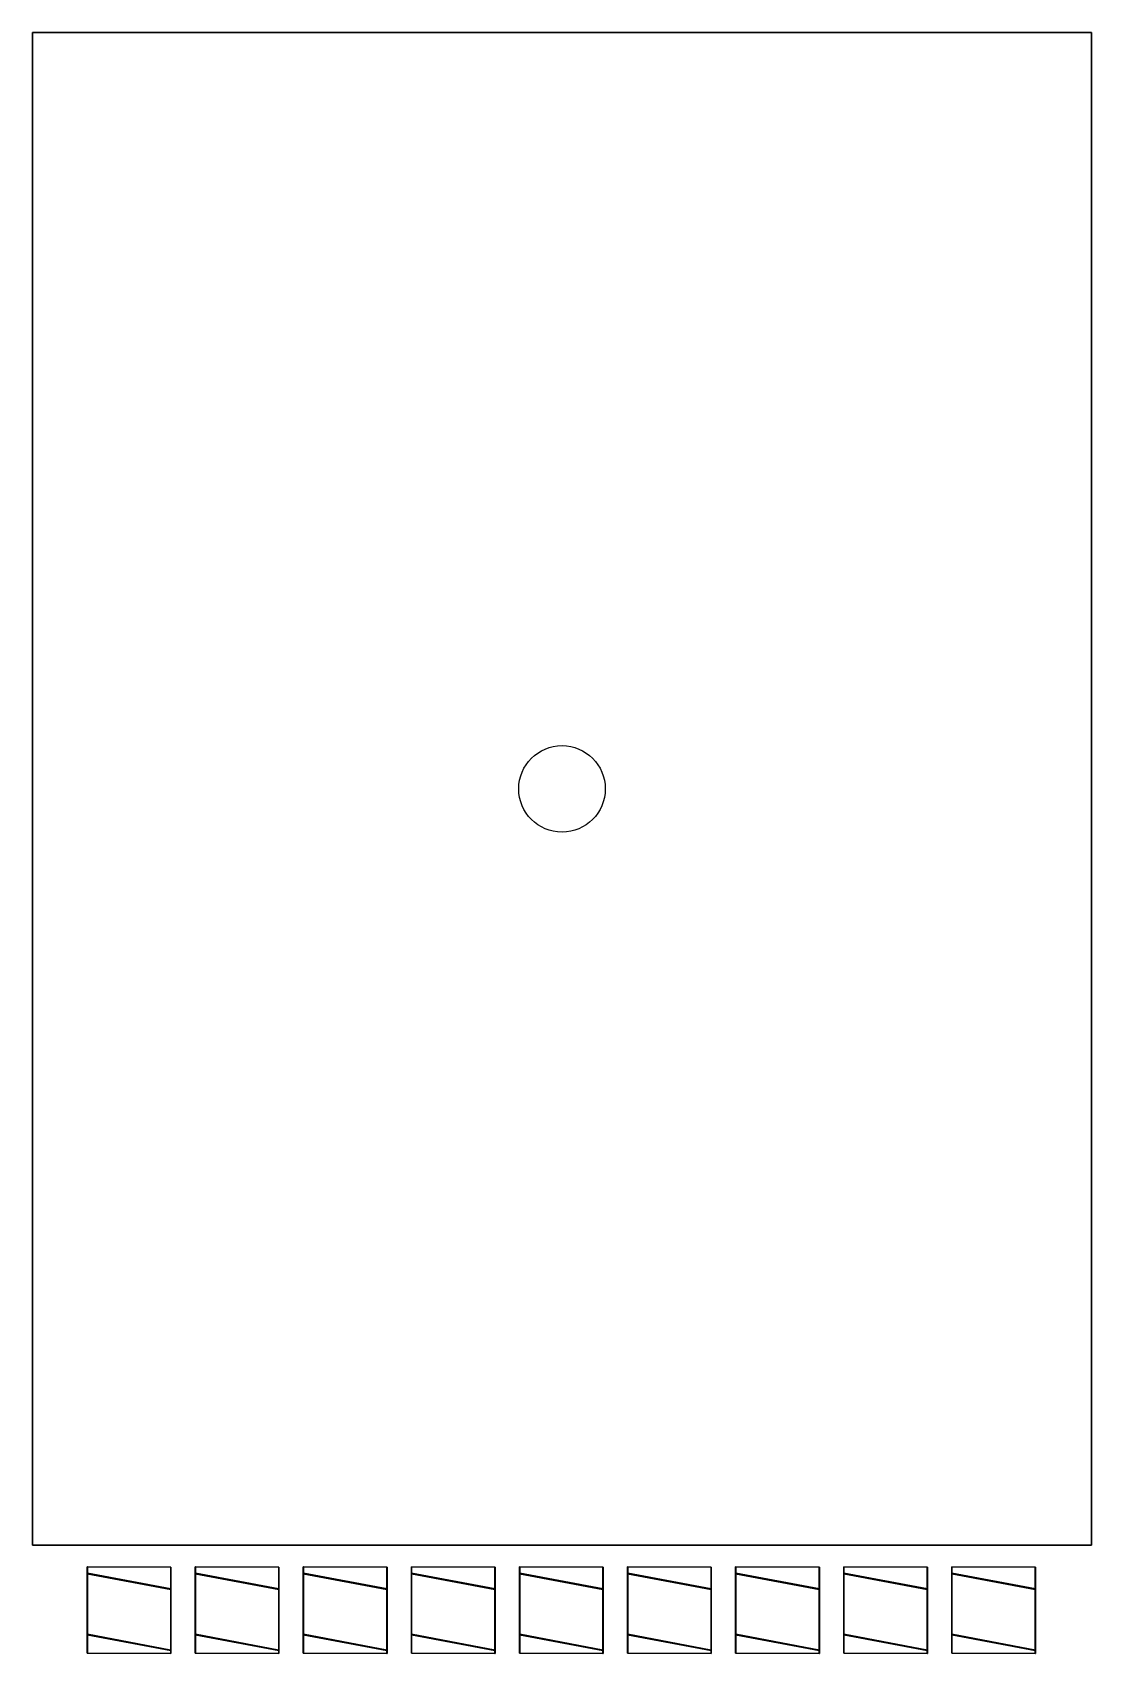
# Model space of a CAD drawing. Header units: metres. Extents: x -16.4 to 2.5, y -1.6 to 7.
# Drawn here: x -2.45 to 2.45, y -0.5 to 7 of the extents above; entities outside this region: 1.
import ezdxf

# ---------------------------------------------------------------- set-up
doc = ezdxf.new("R2010")
doc.units = ezdxf.units.M

msp = doc.modelspace()

# ---------------------------------------------------------------- linework, layer by layer
at = {"layer": 'Fixed Shading', "color": 9}
for points in [[(-2.19577, -0.0993, -1.28861), (-2.19681, -0.4993, -1.29173), (-2.19577, -0.49923, -1.29559)], [(-2.19577, -0.49923, -1.29559), (-2.19681, -0.4993, -1.29173), (-2.19577, -0.0993, -1.28861)], [(-1.8094, -0.1011, -1.1851), (-2.19681, -0.09936, -1.28474), (-2.19577, -0.0993, -1.28861)], [(-2.19577, -0.0993, -1.28861), (-2.19681, -0.09936, -1.28474), (-1.8094, -0.1011, -1.1851)], [(-2.19577, -0.0993, -0.78861), (-2.19681, -0.4993, -0.79173), (-2.19577, -0.49923, -0.79559)], [(-2.19577, -0.49923, -0.79559), (-2.19681, -0.4993, -0.79173), (-2.19577, -0.0993, -0.78861)], [(-1.8094, -0.1011, -0.6851), (-2.19681, -0.09936, -0.78474), (-2.19577, -0.0993, -0.78861)], [(-2.19577, -0.0993, -0.78861), (-2.19681, -0.09936, -0.78474), (-1.8094, -0.1011, -0.6851)], [(-2.19577, -0.0993, 0.71139), (-2.19681, -0.4993, 0.70827), (-2.19577, -0.49923, 0.70441)], [(-2.19577, -0.49923, 0.70441), (-2.19681, -0.4993, 0.70827), (-2.19577, -0.0993, 0.71139)], [(-1.8094, -0.1011, 0.8149), (-2.19681, -0.09936, 0.71526), (-2.19577, -0.0993, 0.71139)], [(-2.19577, -0.0993, 0.71139), (-2.19681, -0.09936, 0.71526), (-1.8094, -0.1011, 0.8149)], [(-2.19577, -0.0993, 1.21139), (-2.19681, -0.4993, 1.20827), (-2.19577, -0.49923, 1.20441)], [(-2.19577, -0.49923, 1.20441), (-2.19681, -0.4993, 1.20827), (-2.19577, -0.0993, 1.21139)], [(-1.8094, -0.1011, 1.3149), (-2.19681, -0.09936, 1.21526), (-2.19577, -0.0993, 1.21139)], [(-2.19577, -0.0993, 1.21139), (-2.19681, -0.09936, 1.21526), (-1.8094, -0.1011, 1.3149)], [(-1.81044, -0.50111, -1.18821), (-2.19681, -0.4993, -1.29173), (-2.19681, -0.09936, -1.28474), (-1.81044, -0.10117, -1.18123)], [(-1.81044, -0.10117, -1.18123), (-2.19681, -0.09936, -1.28474), (-2.19681, -0.4993, -1.29173), (-1.81044, -0.50111, -1.18821)], [(-1.81044, -0.50111, -0.68821), (-2.19681, -0.4993, -0.79173), (-2.19681, -0.09936, -0.78474), (-1.81044, -0.10117, -0.68123)], [(-1.81044, -0.10117, -0.68123), (-2.19681, -0.09936, -0.78474), (-2.19681, -0.4993, -0.79173), (-1.81044, -0.50111, -0.68821)], [(-1.81044, -0.50111, 0.81179), (-2.19681, -0.4993, 0.70827), (-2.19681, -0.09936, 0.71526), (-1.81044, -0.10117, 0.81877)], [(-1.81044, -0.10117, 0.81877), (-2.19681, -0.09936, 0.71526), (-2.19681, -0.4993, 0.70827), (-1.81044, -0.50111, 0.81179)], [(-1.81044, -0.50111, 1.31179), (-2.19681, -0.4993, 1.20827), (-2.19681, -0.09936, 1.21526), (-1.81044, -0.10117, 1.31877)], [(-1.81044, -0.10117, 1.31877), (-2.19681, -0.09936, 1.21526), (-2.19681, -0.4993, 1.20827), (-1.81044, -0.50111, 1.31179)], [(-2.19577, -0.12881, -0.13835), (-2.19681, -0.41438, -0.41846), (-2.19577, -0.41165, -0.42119)], [(-2.19577, -0.41165, -0.42119), (-2.19681, -0.41438, -0.41846), (-2.19577, -0.12881, -0.13835)], [(-1.8094, -0.20201, -0.06515), (-2.19681, -0.13154, -0.13562), (-2.19577, -0.12881, -0.13835)], [(-2.19577, -0.12881, -0.13835), (-2.19681, -0.13154, -0.13562), (-1.8094, -0.20201, -0.06515)], [(-2.19577, -0.12881, 0.36165), (-2.19681, -0.41438, 0.08154), (-2.19577, -0.41165, 0.07881)], [(-2.19577, -0.41165, 0.07881), (-2.19681, -0.41438, 0.08154), (-2.19577, -0.12881, 0.36165)], [(-1.8094, -0.20201, 0.43485), (-2.19681, -0.13154, 0.36438), (-2.19577, -0.12881, 0.36165)], [(-2.19577, -0.12881, 0.36165), (-2.19681, -0.13154, 0.36438), (-1.8094, -0.20201, 0.43485)], [(-1.81044, -0.48759, -0.34526), (-2.19681, -0.41438, -0.41846), (-2.19681, -0.13154, -0.13562), (-1.81044, -0.20474, -0.06241)], [(-1.81044, -0.20474, -0.06241), (-2.19681, -0.13154, -0.13562), (-2.19681, -0.41438, -0.41846), (-1.81044, -0.48759, -0.34526)], [(-1.81044, -0.48759, 0.15474), (-2.19681, -0.41438, 0.08154), (-2.19681, -0.13154, 0.36438), (-1.81044, -0.20474, 0.43759)], [(-1.81044, -0.20474, 0.43759), (-2.19681, -0.13154, 0.36438), (-2.19681, -0.41438, 0.08154), (-1.81044, -0.48759, 0.15474)], [(-1.8094, -0.1011, -1.1851), (-2.19577, -0.0993, -1.28861), (-2.19577, -0.49923, -1.29559), (-1.8094, -0.50104, -1.19208)], [(-1.8094, -0.50104, -1.19208), (-2.19577, -0.49923, -1.29559), (-2.19577, -0.0993, -1.28861), (-1.8094, -0.1011, -1.1851)], [(-1.8094, -0.1011, -0.6851), (-2.19577, -0.0993, -0.78861), (-2.19577, -0.49923, -0.79559), (-1.8094, -0.50104, -0.69208)], [(-1.8094, -0.50104, -0.69208), (-2.19577, -0.49923, -0.79559), (-2.19577, -0.0993, -0.78861), (-1.8094, -0.1011, -0.6851)], [(-1.8094, -0.1011, 0.8149), (-2.19577, -0.0993, 0.71139), (-2.19577, -0.49923, 0.70441), (-1.8094, -0.50104, 0.80792)], [(-1.8094, -0.50104, 0.80792), (-2.19577, -0.49923, 0.70441), (-2.19577, -0.0993, 0.71139), (-1.8094, -0.1011, 0.8149)], [(-1.8094, -0.1011, 1.3149), (-2.19577, -0.0993, 1.21139), (-2.19577, -0.49923, 1.20441), (-1.8094, -0.50104, 1.30792)], [(-1.8094, -0.50104, 1.30792), (-2.19577, -0.49923, 1.20441), (-2.19577, -0.0993, 1.21139), (-1.8094, -0.1011, 1.3149)], [(-1.8094, -0.20201, -0.06515), (-2.19577, -0.12881, -0.13835), (-2.19577, -0.41165, -0.42119), (-1.8094, -0.48485, -0.34799)], [(-1.8094, -0.48485, -0.34799), (-2.19577, -0.41165, -0.42119), (-2.19577, -0.12881, -0.13835), (-1.8094, -0.20201, -0.06515)], [(-1.8094, -0.20201, 0.43485), (-2.19577, -0.12881, 0.36165), (-2.19577, -0.41165, 0.07881), (-1.8094, -0.48485, 0.15201)], [(-1.8094, -0.48485, 0.15201), (-2.19577, -0.41165, 0.07881), (-2.19577, -0.12881, 0.36165), (-1.8094, -0.20201, 0.43485)], [(-1.8094, -0.50104, -1.19208), (-1.81044, -0.10117, -1.18123), (-1.8094, -0.1011, -1.1851)], [(-1.8094, -0.1011, -1.1851), (-1.81044, -0.10117, -1.18123), (-1.8094, -0.50104, -1.19208)], [(-1.8094, -0.50104, -0.69208), (-1.81044, -0.10117, -0.68123), (-1.8094, -0.1011, -0.6851)], [(-1.8094, -0.1011, -0.6851), (-1.81044, -0.10117, -0.68123), (-1.8094, -0.50104, -0.69208)], [(-1.8094, -0.50104, 0.80792), (-1.81044, -0.10117, 0.81877), (-1.8094, -0.1011, 0.8149)], [(-1.8094, -0.1011, 0.8149), (-1.81044, -0.10117, 0.81877), (-1.8094, -0.50104, 0.80792)], [(-1.8094, -0.50104, 1.30792), (-1.81044, -0.10117, 1.31877), (-1.8094, -0.1011, 1.3149)], [(-1.8094, -0.1011, 1.3149), (-1.81044, -0.10117, 1.31877), (-1.8094, -0.50104, 1.30792)], [(-1.69577, -0.0993, -1.28861), (-1.69681, -0.4993, -1.29173), (-1.69577, -0.49923, -1.29559)], [(-1.69577, -0.49923, -1.29559), (-1.69681, -0.4993, -1.29173), (-1.69577, -0.0993, -1.28861)], [(-1.3094, -0.1011, -1.1851), (-1.69681, -0.09936, -1.28474), (-1.69577, -0.0993, -1.28861)], [(-1.69577, -0.0993, -1.28861), (-1.69681, -0.09936, -1.28474), (-1.3094, -0.1011, -1.1851)], [(-1.69577, -0.0993, -0.78861), (-1.69681, -0.4993, -0.79173), (-1.69577, -0.49923, -0.79559)], [(-1.69577, -0.49923, -0.79559), (-1.69681, -0.4993, -0.79173), (-1.69577, -0.0993, -0.78861)], [(-1.3094, -0.1011, -0.6851), (-1.69681, -0.09936, -0.78474), (-1.69577, -0.0993, -0.78861)], [(-1.69577, -0.0993, -0.78861), (-1.69681, -0.09936, -0.78474), (-1.3094, -0.1011, -0.6851)], [(-1.69577, -0.0993, 0.71139), (-1.69681, -0.4993, 0.70827), (-1.69577, -0.49923, 0.70441)], [(-1.69577, -0.49923, 0.70441), (-1.69681, -0.4993, 0.70827), (-1.69577, -0.0993, 0.71139)], [(-1.3094, -0.1011, 0.8149), (-1.69681, -0.09936, 0.71526), (-1.69577, -0.0993, 0.71139)], [(-1.69577, -0.0993, 0.71139), (-1.69681, -0.09936, 0.71526), (-1.3094, -0.1011, 0.8149)], [(-1.69577, -0.0993, 1.21139), (-1.69681, -0.4993, 1.20827), (-1.69577, -0.49923, 1.20441)], [(-1.69577, -0.49923, 1.20441), (-1.69681, -0.4993, 1.20827), (-1.69577, -0.0993, 1.21139)], [(-1.3094, -0.1011, 1.3149), (-1.69681, -0.09936, 1.21526), (-1.69577, -0.0993, 1.21139)], [(-1.69577, -0.0993, 1.21139), (-1.69681, -0.09936, 1.21526), (-1.3094, -0.1011, 1.3149)], [(-1.31044, -0.50111, -1.18821), (-1.69681, -0.4993, -1.29173), (-1.69681, -0.09936, -1.28474), (-1.31044, -0.10117, -1.18123)], [(-1.31044, -0.10117, -1.18123), (-1.69681, -0.09936, -1.28474), (-1.69681, -0.4993, -1.29173), (-1.31044, -0.50111, -1.18821)], [(-1.31044, -0.50111, -0.68821), (-1.69681, -0.4993, -0.79173), (-1.69681, -0.09936, -0.78474), (-1.31044, -0.10117, -0.68123)], [(-1.31044, -0.10117, -0.68123), (-1.69681, -0.09936, -0.78474), (-1.69681, -0.4993, -0.79173), (-1.31044, -0.50111, -0.68821)], [(-1.31044, -0.50111, 0.81179), (-1.69681, -0.4993, 0.70827), (-1.69681, -0.09936, 0.71526), (-1.31044, -0.10117, 0.81877)], [(-1.31044, -0.10117, 0.81877), (-1.69681, -0.09936, 0.71526), (-1.69681, -0.4993, 0.70827), (-1.31044, -0.50111, 0.81179)], [(-1.31044, -0.50111, 1.31179), (-1.69681, -0.4993, 1.20827), (-1.69681, -0.09936, 1.21526), (-1.31044, -0.10117, 1.31877)], [(-1.31044, -0.10117, 1.31877), (-1.69681, -0.09936, 1.21526), (-1.69681, -0.4993, 1.20827), (-1.31044, -0.50111, 1.31179)], [(-1.69577, -0.12881, -0.13835), (-1.69681, -0.41438, -0.41846), (-1.69577, -0.41165, -0.42119)], [(-1.69577, -0.41165, -0.42119), (-1.69681, -0.41438, -0.41846), (-1.69577, -0.12881, -0.13835)], [(-1.3094, -0.20201, -0.06515), (-1.69681, -0.13154, -0.13562), (-1.69577, -0.12881, -0.13835)], [(-1.69577, -0.12881, -0.13835), (-1.69681, -0.13154, -0.13562), (-1.3094, -0.20201, -0.06515)], [(-1.69577, -0.12881, 0.36165), (-1.69681, -0.41438, 0.08154), (-1.69577, -0.41165, 0.07881)], [(-1.69577, -0.41165, 0.07881), (-1.69681, -0.41438, 0.08154), (-1.69577, -0.12881, 0.36165)], [(-1.3094, -0.20201, 0.43485), (-1.69681, -0.13154, 0.36438), (-1.69577, -0.12881, 0.36165)], [(-1.69577, -0.12881, 0.36165), (-1.69681, -0.13154, 0.36438), (-1.3094, -0.20201, 0.43485)], [(-1.31044, -0.48759, -0.34526), (-1.69681, -0.41438, -0.41846), (-1.69681, -0.13154, -0.13562), (-1.31044, -0.20474, -0.06241)], [(-1.31044, -0.20474, -0.06241), (-1.69681, -0.13154, -0.13562), (-1.69681, -0.41438, -0.41846), (-1.31044, -0.48759, -0.34526)], [(-1.31044, -0.48759, 0.15474), (-1.69681, -0.41438, 0.08154), (-1.69681, -0.13154, 0.36438), (-1.31044, -0.20474, 0.43759)], [(-1.31044, -0.20474, 0.43759), (-1.69681, -0.13154, 0.36438), (-1.69681, -0.41438, 0.08154), (-1.31044, -0.48759, 0.15474)], [(-1.3094, -0.1011, -1.1851), (-1.69577, -0.0993, -1.28861), (-1.69577, -0.49923, -1.29559), (-1.3094, -0.50104, -1.19208)], [(-1.3094, -0.50104, -1.19208), (-1.69577, -0.49923, -1.29559), (-1.69577, -0.0993, -1.28861), (-1.3094, -0.1011, -1.1851)], [(-1.3094, -0.1011, -0.6851), (-1.69577, -0.0993, -0.78861), (-1.69577, -0.49923, -0.79559), (-1.3094, -0.50104, -0.69208)], [(-1.3094, -0.50104, -0.69208), (-1.69577, -0.49923, -0.79559), (-1.69577, -0.0993, -0.78861), (-1.3094, -0.1011, -0.6851)], [(-1.3094, -0.1011, 0.8149), (-1.69577, -0.0993, 0.71139), (-1.69577, -0.49923, 0.70441), (-1.3094, -0.50104, 0.80792)], [(-1.3094, -0.50104, 0.80792), (-1.69577, -0.49923, 0.70441), (-1.69577, -0.0993, 0.71139), (-1.3094, -0.1011, 0.8149)], [(-1.3094, -0.1011, 1.3149), (-1.69577, -0.0993, 1.21139), (-1.69577, -0.49923, 1.20441), (-1.3094, -0.50104, 1.30792)], [(-1.3094, -0.50104, 1.30792), (-1.69577, -0.49923, 1.20441), (-1.69577, -0.0993, 1.21139), (-1.3094, -0.1011, 1.3149)], [(-1.3094, -0.20201, -0.06515), (-1.69577, -0.12881, -0.13835), (-1.69577, -0.41165, -0.42119), (-1.3094, -0.48485, -0.34799)], [(-1.3094, -0.48485, -0.34799), (-1.69577, -0.41165, -0.42119), (-1.69577, -0.12881, -0.13835), (-1.3094, -0.20201, -0.06515)], [(-1.3094, -0.20201, 0.43485), (-1.69577, -0.12881, 0.36165), (-1.69577, -0.41165, 0.07881), (-1.3094, -0.48485, 0.15201)], [(-1.3094, -0.48485, 0.15201), (-1.69577, -0.41165, 0.07881), (-1.69577, -0.12881, 0.36165), (-1.3094, -0.20201, 0.43485)], [(-1.3094, -0.50104, -1.19208), (-1.31044, -0.10117, -1.18123), (-1.3094, -0.1011, -1.1851)], [(-1.3094, -0.1011, -1.1851), (-1.31044, -0.10117, -1.18123), (-1.3094, -0.50104, -1.19208)], [(-1.3094, -0.50104, -0.69208), (-1.31044, -0.10117, -0.68123), (-1.3094, -0.1011, -0.6851)], [(-1.3094, -0.1011, -0.6851), (-1.31044, -0.10117, -0.68123), (-1.3094, -0.50104, -0.69208)], [(-1.3094, -0.50104, 0.80792), (-1.31044, -0.10117, 0.81877), (-1.3094, -0.1011, 0.8149)], [(-1.3094, -0.1011, 0.8149), (-1.31044, -0.10117, 0.81877), (-1.3094, -0.50104, 0.80792)], [(-1.3094, -0.50104, 1.30792), (-1.31044, -0.10117, 1.31877), (-1.3094, -0.1011, 1.3149)], [(-1.3094, -0.1011, 1.3149), (-1.31044, -0.10117, 1.31877), (-1.3094, -0.50104, 1.30792)], [(-1.19577, -0.0993, -1.28861), (-1.19681, -0.4993, -1.29173), (-1.19577, -0.49923, -1.29559)], [(-1.19577, -0.49923, -1.29559), (-1.19681, -0.4993, -1.29173), (-1.19577, -0.0993, -1.28861)], [(-0.8094, -0.1011, -1.1851), (-1.19681, -0.09936, -1.28474), (-1.19577, -0.0993, -1.28861)], [(-1.19577, -0.0993, -1.28861), (-1.19681, -0.09936, -1.28474), (-0.8094, -0.1011, -1.1851)], [(-1.19577, -0.0993, -0.78861), (-1.19681, -0.4993, -0.79173), (-1.19577, -0.49923, -0.79559)], [(-1.19577, -0.49923, -0.79559), (-1.19681, -0.4993, -0.79173), (-1.19577, -0.0993, -0.78861)], [(-0.8094, -0.1011, -0.6851), (-1.19681, -0.09936, -0.78474), (-1.19577, -0.0993, -0.78861)], [(-1.19577, -0.0993, -0.78861), (-1.19681, -0.09936, -0.78474), (-0.8094, -0.1011, -0.6851)], [(-1.19577, -0.0993, 0.71139), (-1.19681, -0.4993, 0.70827), (-1.19577, -0.49923, 0.70441)], [(-1.19577, -0.49923, 0.70441), (-1.19681, -0.4993, 0.70827), (-1.19577, -0.0993, 0.71139)], [(-0.8094, -0.1011, 0.8149), (-1.19681, -0.09936, 0.71526), (-1.19577, -0.0993, 0.71139)], [(-1.19577, -0.0993, 0.71139), (-1.19681, -0.09936, 0.71526), (-0.8094, -0.1011, 0.8149)], [(-1.19577, -0.0993, 1.21139), (-1.19681, -0.4993, 1.20827), (-1.19577, -0.49923, 1.20441)], [(-1.19577, -0.49923, 1.20441), (-1.19681, -0.4993, 1.20827), (-1.19577, -0.0993, 1.21139)], [(-0.8094, -0.1011, 1.3149), (-1.19681, -0.09936, 1.21526), (-1.19577, -0.0993, 1.21139)], [(-1.19577, -0.0993, 1.21139), (-1.19681, -0.09936, 1.21526), (-0.8094, -0.1011, 1.3149)], [(-0.81044, -0.50111, -1.18821), (-1.19681, -0.4993, -1.29173), (-1.19681, -0.09936, -1.28474), (-0.81044, -0.10117, -1.18123)], [(-0.81044, -0.10117, -1.18123), (-1.19681, -0.09936, -1.28474), (-1.19681, -0.4993, -1.29173), (-0.81044, -0.50111, -1.18821)], [(-0.81044, -0.50111, -0.68821), (-1.19681, -0.4993, -0.79173), (-1.19681, -0.09936, -0.78474), (-0.81044, -0.10117, -0.68123)], [(-0.81044, -0.10117, -0.68123), (-1.19681, -0.09936, -0.78474), (-1.19681, -0.4993, -0.79173), (-0.81044, -0.50111, -0.68821)], [(-0.81044, -0.50111, 0.81179), (-1.19681, -0.4993, 0.70827), (-1.19681, -0.09936, 0.71526), (-0.81044, -0.10117, 0.81877)], [(-0.81044, -0.10117, 0.81877), (-1.19681, -0.09936, 0.71526), (-1.19681, -0.4993, 0.70827), (-0.81044, -0.50111, 0.81179)], [(-0.81044, -0.50111, 1.31179), (-1.19681, -0.4993, 1.20827), (-1.19681, -0.09936, 1.21526), (-0.81044, -0.10117, 1.31877)], [(-0.81044, -0.10117, 1.31877), (-1.19681, -0.09936, 1.21526), (-1.19681, -0.4993, 1.20827), (-0.81044, -0.50111, 1.31179)], [(-1.19577, -0.12881, -0.13835), (-1.19681, -0.41438, -0.41846), (-1.19577, -0.41165, -0.42119)], [(-1.19577, -0.41165, -0.42119), (-1.19681, -0.41438, -0.41846), (-1.19577, -0.12881, -0.13835)], [(-0.8094, -0.20201, -0.06515), (-1.19681, -0.13154, -0.13562), (-1.19577, -0.12881, -0.13835)], [(-1.19577, -0.12881, -0.13835), (-1.19681, -0.13154, -0.13562), (-0.8094, -0.20201, -0.06515)], [(-1.19577, -0.12881, 0.36165), (-1.19681, -0.41438, 0.08154), (-1.19577, -0.41165, 0.07881)], [(-1.19577, -0.41165, 0.07881), (-1.19681, -0.41438, 0.08154), (-1.19577, -0.12881, 0.36165)], [(-0.8094, -0.20201, 0.43485), (-1.19681, -0.13154, 0.36438), (-1.19577, -0.12881, 0.36165)], [(-1.19577, -0.12881, 0.36165), (-1.19681, -0.13154, 0.36438), (-0.8094, -0.20201, 0.43485)], [(-0.81044, -0.48759, -0.34526), (-1.19681, -0.41438, -0.41846), (-1.19681, -0.13154, -0.13562), (-0.81044, -0.20474, -0.06241)], [(-0.81044, -0.20474, -0.06241), (-1.19681, -0.13154, -0.13562), (-1.19681, -0.41438, -0.41846), (-0.81044, -0.48759, -0.34526)], [(-0.81044, -0.48759, 0.15474), (-1.19681, -0.41438, 0.08154), (-1.19681, -0.13154, 0.36438), (-0.81044, -0.20474, 0.43759)], [(-0.81044, -0.20474, 0.43759), (-1.19681, -0.13154, 0.36438), (-1.19681, -0.41438, 0.08154), (-0.81044, -0.48759, 0.15474)], [(-0.8094, -0.1011, -1.1851), (-1.19577, -0.0993, -1.28861), (-1.19577, -0.49923, -1.29559), (-0.8094, -0.50104, -1.19208)], [(-0.8094, -0.50104, -1.19208), (-1.19577, -0.49923, -1.29559), (-1.19577, -0.0993, -1.28861), (-0.8094, -0.1011, -1.1851)], [(-0.8094, -0.1011, -0.6851), (-1.19577, -0.0993, -0.78861), (-1.19577, -0.49923, -0.79559), (-0.8094, -0.50104, -0.69208)], [(-0.8094, -0.50104, -0.69208), (-1.19577, -0.49923, -0.79559), (-1.19577, -0.0993, -0.78861), (-0.8094, -0.1011, -0.6851)], [(-0.8094, -0.1011, 0.8149), (-1.19577, -0.0993, 0.71139), (-1.19577, -0.49923, 0.70441), (-0.8094, -0.50104, 0.80792)], [(-0.8094, -0.50104, 0.80792), (-1.19577, -0.49923, 0.70441), (-1.19577, -0.0993, 0.71139), (-0.8094, -0.1011, 0.8149)], [(-0.8094, -0.1011, 1.3149), (-1.19577, -0.0993, 1.21139), (-1.19577, -0.49923, 1.20441), (-0.8094, -0.50104, 1.30792)], [(-0.8094, -0.50104, 1.30792), (-1.19577, -0.49923, 1.20441), (-1.19577, -0.0993, 1.21139), (-0.8094, -0.1011, 1.3149)], [(-0.8094, -0.20201, -0.06515), (-1.19577, -0.12881, -0.13835), (-1.19577, -0.41165, -0.42119), (-0.8094, -0.48485, -0.34799)], [(-0.8094, -0.48485, -0.34799), (-1.19577, -0.41165, -0.42119), (-1.19577, -0.12881, -0.13835), (-0.8094, -0.20201, -0.06515)], [(-0.8094, -0.20201, 0.43485), (-1.19577, -0.12881, 0.36165), (-1.19577, -0.41165, 0.07881), (-0.8094, -0.48485, 0.15201)], [(-0.8094, -0.48485, 0.15201), (-1.19577, -0.41165, 0.07881), (-1.19577, -0.12881, 0.36165), (-0.8094, -0.20201, 0.43485)], [(-0.8094, -0.50104, -1.19208), (-0.81044, -0.10117, -1.18123), (-0.8094, -0.1011, -1.1851)], [(-0.8094, -0.1011, -1.1851), (-0.81044, -0.10117, -1.18123), (-0.8094, -0.50104, -1.19208)], [(-0.8094, -0.50104, -0.69208), (-0.81044, -0.10117, -0.68123), (-0.8094, -0.1011, -0.6851)], [(-0.8094, -0.1011, -0.6851), (-0.81044, -0.10117, -0.68123), (-0.8094, -0.50104, -0.69208)], [(-0.8094, -0.50104, 0.80792), (-0.81044, -0.10117, 0.81877), (-0.8094, -0.1011, 0.8149)], [(-0.8094, -0.1011, 0.8149), (-0.81044, -0.10117, 0.81877), (-0.8094, -0.50104, 0.80792)], [(-0.8094, -0.50104, 1.30792), (-0.81044, -0.10117, 1.31877), (-0.8094, -0.1011, 1.3149)], [(-0.8094, -0.1011, 1.3149), (-0.81044, -0.10117, 1.31877), (-0.8094, -0.50104, 1.30792)], [(-0.69577, -0.0993, -1.28861), (-0.69681, -0.4993, -1.29173), (-0.69577, -0.49923, -1.29559)], [(-0.69577, -0.49923, -1.29559), (-0.69681, -0.4993, -1.29173), (-0.69577, -0.0993, -1.28861)], [(-0.3094, -0.1011, -1.1851), (-0.69681, -0.09936, -1.28474), (-0.69577, -0.0993, -1.28861)], [(-0.69577, -0.0993, -1.28861), (-0.69681, -0.09936, -1.28474), (-0.3094, -0.1011, -1.1851)], [(-0.69577, -0.0993, -0.78861), (-0.69681, -0.4993, -0.79173), (-0.69577, -0.49923, -0.79559)], [(-0.69577, -0.49923, -0.79559), (-0.69681, -0.4993, -0.79173), (-0.69577, -0.0993, -0.78861)], [(-0.3094, -0.1011, -0.6851), (-0.69681, -0.09936, -0.78474), (-0.69577, -0.0993, -0.78861)], [(-0.69577, -0.0993, -0.78861), (-0.69681, -0.09936, -0.78474), (-0.3094, -0.1011, -0.6851)], [(-0.69577, -0.0993, 0.71139), (-0.69681, -0.4993, 0.70827), (-0.69577, -0.49923, 0.70441)], [(-0.69577, -0.49923, 0.70441), (-0.69681, -0.4993, 0.70827), (-0.69577, -0.0993, 0.71139)], [(-0.3094, -0.1011, 0.8149), (-0.69681, -0.09936, 0.71526), (-0.69577, -0.0993, 0.71139)], [(-0.69577, -0.0993, 0.71139), (-0.69681, -0.09936, 0.71526), (-0.3094, -0.1011, 0.8149)], [(-0.69577, -0.0993, 1.21139), (-0.69681, -0.4993, 1.20827), (-0.69577, -0.49923, 1.20441)], [(-0.69577, -0.49923, 1.20441), (-0.69681, -0.4993, 1.20827), (-0.69577, -0.0993, 1.21139)], [(-0.3094, -0.1011, 1.3149), (-0.69681, -0.09936, 1.21526), (-0.69577, -0.0993, 1.21139)], [(-0.69577, -0.0993, 1.21139), (-0.69681, -0.09936, 1.21526), (-0.3094, -0.1011, 1.3149)], [(-0.31044, -0.50111, -1.18821), (-0.69681, -0.4993, -1.29173), (-0.69681, -0.09936, -1.28474), (-0.31044, -0.10117, -1.18123)], [(-0.31044, -0.10117, -1.18123), (-0.69681, -0.09936, -1.28474), (-0.69681, -0.4993, -1.29173), (-0.31044, -0.50111, -1.18821)], [(-0.31044, -0.50111, -0.68821), (-0.69681, -0.4993, -0.79173), (-0.69681, -0.09936, -0.78474), (-0.31044, -0.10117, -0.68123)], [(-0.31044, -0.10117, -0.68123), (-0.69681, -0.09936, -0.78474), (-0.69681, -0.4993, -0.79173), (-0.31044, -0.50111, -0.68821)], [(-0.31044, -0.50111, 0.81179), (-0.69681, -0.4993, 0.70827), (-0.69681, -0.09936, 0.71526), (-0.31044, -0.10117, 0.81877)], [(-0.31044, -0.10117, 0.81877), (-0.69681, -0.09936, 0.71526), (-0.69681, -0.4993, 0.70827), (-0.31044, -0.50111, 0.81179)], [(-0.31044, -0.50111, 1.31179), (-0.69681, -0.4993, 1.20827), (-0.69681, -0.09936, 1.21526), (-0.31044, -0.10117, 1.31877)], [(-0.31044, -0.10117, 1.31877), (-0.69681, -0.09936, 1.21526), (-0.69681, -0.4993, 1.20827), (-0.31044, -0.50111, 1.31179)], [(-0.69577, -0.12881, -0.13835), (-0.69681, -0.41438, -0.41846), (-0.69577, -0.41165, -0.42119)], [(-0.69577, -0.41165, -0.42119), (-0.69681, -0.41438, -0.41846), (-0.69577, -0.12881, -0.13835)], [(-0.3094, -0.20201, -0.06515), (-0.69681, -0.13154, -0.13562), (-0.69577, -0.12881, -0.13835)], [(-0.69577, -0.12881, -0.13835), (-0.69681, -0.13154, -0.13562), (-0.3094, -0.20201, -0.06515)], [(-0.69577, -0.12881, 0.36165), (-0.69681, -0.41438, 0.08154), (-0.69577, -0.41165, 0.07881)], [(-0.69577, -0.41165, 0.07881), (-0.69681, -0.41438, 0.08154), (-0.69577, -0.12881, 0.36165)], [(-0.3094, -0.20201, 0.43485), (-0.69681, -0.13154, 0.36438), (-0.69577, -0.12881, 0.36165)], [(-0.69577, -0.12881, 0.36165), (-0.69681, -0.13154, 0.36438), (-0.3094, -0.20201, 0.43485)], [(-0.31044, -0.48759, -0.34526), (-0.69681, -0.41438, -0.41846), (-0.69681, -0.13154, -0.13562), (-0.31044, -0.20474, -0.06241)], [(-0.31044, -0.20474, -0.06241), (-0.69681, -0.13154, -0.13562), (-0.69681, -0.41438, -0.41846), (-0.31044, -0.48759, -0.34526)], [(-0.31044, -0.48759, 0.15474), (-0.69681, -0.41438, 0.08154), (-0.69681, -0.13154, 0.36438), (-0.31044, -0.20474, 0.43759)], [(-0.31044, -0.20474, 0.43759), (-0.69681, -0.13154, 0.36438), (-0.69681, -0.41438, 0.08154), (-0.31044, -0.48759, 0.15474)], [(-0.3094, -0.1011, -1.1851), (-0.69577, -0.0993, -1.28861), (-0.69577, -0.49923, -1.29559), (-0.3094, -0.50104, -1.19208)], [(-0.3094, -0.50104, -1.19208), (-0.69577, -0.49923, -1.29559), (-0.69577, -0.0993, -1.28861), (-0.3094, -0.1011, -1.1851)], [(-0.3094, -0.1011, -0.6851), (-0.69577, -0.0993, -0.78861), (-0.69577, -0.49923, -0.79559), (-0.3094, -0.50104, -0.69208)], [(-0.3094, -0.50104, -0.69208), (-0.69577, -0.49923, -0.79559), (-0.69577, -0.0993, -0.78861), (-0.3094, -0.1011, -0.6851)], [(-0.3094, -0.1011, 0.8149), (-0.69577, -0.0993, 0.71139), (-0.69577, -0.49923, 0.70441), (-0.3094, -0.50104, 0.80792)], [(-0.3094, -0.50104, 0.80792), (-0.69577, -0.49923, 0.70441), (-0.69577, -0.0993, 0.71139), (-0.3094, -0.1011, 0.8149)], [(-0.3094, -0.1011, 1.3149), (-0.69577, -0.0993, 1.21139), (-0.69577, -0.49923, 1.20441), (-0.3094, -0.50104, 1.30792)], [(-0.3094, -0.50104, 1.30792), (-0.69577, -0.49923, 1.20441), (-0.69577, -0.0993, 1.21139), (-0.3094, -0.1011, 1.3149)], [(-0.3094, -0.20201, -0.06515), (-0.69577, -0.12881, -0.13835), (-0.69577, -0.41165, -0.42119), (-0.3094, -0.48485, -0.34799)], [(-0.3094, -0.48485, -0.34799), (-0.69577, -0.41165, -0.42119), (-0.69577, -0.12881, -0.13835), (-0.3094, -0.20201, -0.06515)], [(-0.3094, -0.20201, 0.43485), (-0.69577, -0.12881, 0.36165), (-0.69577, -0.41165, 0.07881), (-0.3094, -0.48485, 0.15201)], [(-0.3094, -0.48485, 0.15201), (-0.69577, -0.41165, 0.07881), (-0.69577, -0.12881, 0.36165), (-0.3094, -0.20201, 0.43485)], [(-0.3094, -0.50104, -1.19208), (-0.31044, -0.10117, -1.18123), (-0.3094, -0.1011, -1.1851)], [(-0.3094, -0.1011, -1.1851), (-0.31044, -0.10117, -1.18123), (-0.3094, -0.50104, -1.19208)], [(-0.3094, -0.50104, -0.69208), (-0.31044, -0.10117, -0.68123), (-0.3094, -0.1011, -0.6851)], [(-0.3094, -0.1011, -0.6851), (-0.31044, -0.10117, -0.68123), (-0.3094, -0.50104, -0.69208)], [(-0.3094, -0.50104, 0.80792), (-0.31044, -0.10117, 0.81877), (-0.3094, -0.1011, 0.8149)], [(-0.3094, -0.1011, 0.8149), (-0.31044, -0.10117, 0.81877), (-0.3094, -0.50104, 0.80792)], [(-0.3094, -0.50104, 1.30792), (-0.31044, -0.10117, 1.31877), (-0.3094, -0.1011, 1.3149)], [(-0.3094, -0.1011, 1.3149), (-0.31044, -0.10117, 1.31877), (-0.3094, -0.50104, 1.30792)], [(-0.19577, -0.0993, -1.28861), (-0.19681, -0.4993, -1.29173), (-0.19577, -0.49923, -1.29559)], [(-0.19577, -0.49923, -1.29559), (-0.19681, -0.4993, -1.29173), (-0.19577, -0.0993, -1.28861)], [(0.1906, -0.1011, -1.1851), (-0.19681, -0.09936, -1.28474), (-0.19577, -0.0993, -1.28861)], [(-0.19577, -0.0993, -1.28861), (-0.19681, -0.09936, -1.28474), (0.1906, -0.1011, -1.1851)], [(-0.19577, -0.0993, -0.78861), (-0.19681, -0.4993, -0.79173), (-0.19577, -0.49923, -0.79559)], [(-0.19577, -0.49923, -0.79559), (-0.19681, -0.4993, -0.79173), (-0.19577, -0.0993, -0.78861)], [(0.1906, -0.1011, -0.6851), (-0.19681, -0.09936, -0.78474), (-0.19577, -0.0993, -0.78861)], [(-0.19577, -0.0993, -0.78861), (-0.19681, -0.09936, -0.78474), (0.1906, -0.1011, -0.6851)], [(-0.19577, -0.0993, 0.71139), (-0.19681, -0.4993, 0.70827), (-0.19577, -0.49923, 0.70441)], [(-0.19577, -0.49923, 0.70441), (-0.19681, -0.4993, 0.70827), (-0.19577, -0.0993, 0.71139)], [(0.1906, -0.1011, 0.8149), (-0.19681, -0.09936, 0.71526), (-0.19577, -0.0993, 0.71139)], [(-0.19577, -0.0993, 0.71139), (-0.19681, -0.09936, 0.71526), (0.1906, -0.1011, 0.8149)], [(-0.19577, -0.0993, 1.21139), (-0.19681, -0.4993, 1.20827), (-0.19577, -0.49923, 1.20441)], [(-0.19577, -0.49923, 1.20441), (-0.19681, -0.4993, 1.20827), (-0.19577, -0.0993, 1.21139)], [(0.1906, -0.1011, 1.3149), (-0.19681, -0.09936, 1.21526), (-0.19577, -0.0993, 1.21139)], [(-0.19577, -0.0993, 1.21139), (-0.19681, -0.09936, 1.21526), (0.1906, -0.1011, 1.3149)], [(0.18956, -0.50111, -1.18821), (-0.19681, -0.4993, -1.29173), (-0.19681, -0.09936, -1.28474), (0.18956, -0.10117, -1.18123)], [(0.18956, -0.10117, -1.18123), (-0.19681, -0.09936, -1.28474), (-0.19681, -0.4993, -1.29173), (0.18956, -0.50111, -1.18821)], [(0.18956, -0.50111, -0.68821), (-0.19681, -0.4993, -0.79173), (-0.19681, -0.09936, -0.78474), (0.18956, -0.10117, -0.68123)], [(0.18956, -0.10117, -0.68123), (-0.19681, -0.09936, -0.78474), (-0.19681, -0.4993, -0.79173), (0.18956, -0.50111, -0.68821)], [(0.18956, -0.50111, 0.81179), (-0.19681, -0.4993, 0.70827), (-0.19681, -0.09936, 0.71526), (0.18956, -0.10117, 0.81877)], [(0.18956, -0.10117, 0.81877), (-0.19681, -0.09936, 0.71526), (-0.19681, -0.4993, 0.70827), (0.18956, -0.50111, 0.81179)], [(0.18956, -0.50111, 1.31179), (-0.19681, -0.4993, 1.20827), (-0.19681, -0.09936, 1.21526), (0.18956, -0.10117, 1.31877)], [(0.18956, -0.10117, 1.31877), (-0.19681, -0.09936, 1.21526), (-0.19681, -0.4993, 1.20827), (0.18956, -0.50111, 1.31179)], [(-0.19577, -0.12881, -0.13835), (-0.19681, -0.41438, -0.41846), (-0.19577, -0.41165, -0.42119)], [(-0.19577, -0.41165, -0.42119), (-0.19681, -0.41438, -0.41846), (-0.19577, -0.12881, -0.13835)], [(0.1906, -0.20201, -0.06515), (-0.19681, -0.13154, -0.13562), (-0.19577, -0.12881, -0.13835)], [(-0.19577, -0.12881, -0.13835), (-0.19681, -0.13154, -0.13562), (0.1906, -0.20201, -0.06515)], [(-0.19577, -0.12881, 0.36165), (-0.19681, -0.41438, 0.08154), (-0.19577, -0.41165, 0.07881)], [(-0.19577, -0.41165, 0.07881), (-0.19681, -0.41438, 0.08154), (-0.19577, -0.12881, 0.36165)], [(0.1906, -0.20201, 0.43485), (-0.19681, -0.13154, 0.36438), (-0.19577, -0.12881, 0.36165)], [(-0.19577, -0.12881, 0.36165), (-0.19681, -0.13154, 0.36438), (0.1906, -0.20201, 0.43485)], [(0.18956, -0.48759, -0.34526), (-0.19681, -0.41438, -0.41846), (-0.19681, -0.13154, -0.13562), (0.18956, -0.20474, -0.06241)], [(0.18956, -0.20474, -0.06241), (-0.19681, -0.13154, -0.13562), (-0.19681, -0.41438, -0.41846), (0.18956, -0.48759, -0.34526)], [(0.18956, -0.48759, 0.15474), (-0.19681, -0.41438, 0.08154), (-0.19681, -0.13154, 0.36438), (0.18956, -0.20474, 0.43759)], [(0.18956, -0.20474, 0.43759), (-0.19681, -0.13154, 0.36438), (-0.19681, -0.41438, 0.08154), (0.18956, -0.48759, 0.15474)], [(0.1906, -0.1011, -1.1851), (-0.19577, -0.0993, -1.28861), (-0.19577, -0.49923, -1.29559), (0.1906, -0.50104, -1.19208)], [(0.1906, -0.50104, -1.19208), (-0.19577, -0.49923, -1.29559), (-0.19577, -0.0993, -1.28861), (0.1906, -0.1011, -1.1851)], [(0.1906, -0.1011, -0.6851), (-0.19577, -0.0993, -0.78861), (-0.19577, -0.49923, -0.79559), (0.1906, -0.50104, -0.69208)], [(0.1906, -0.50104, -0.69208), (-0.19577, -0.49923, -0.79559), (-0.19577, -0.0993, -0.78861), (0.1906, -0.1011, -0.6851)], [(0.1906, -0.1011, 0.8149), (-0.19577, -0.0993, 0.71139), (-0.19577, -0.49923, 0.70441), (0.1906, -0.50104, 0.80792)], [(0.1906, -0.50104, 0.80792), (-0.19577, -0.49923, 0.70441), (-0.19577, -0.0993, 0.71139), (0.1906, -0.1011, 0.8149)], [(0.1906, -0.1011, 1.3149), (-0.19577, -0.0993, 1.21139), (-0.19577, -0.49923, 1.20441), (0.1906, -0.50104, 1.30792)], [(0.1906, -0.50104, 1.30792), (-0.19577, -0.49923, 1.20441), (-0.19577, -0.0993, 1.21139), (0.1906, -0.1011, 1.3149)], [(0.1906, -0.20201, -0.06515), (-0.19577, -0.12881, -0.13835), (-0.19577, -0.41165, -0.42119), (0.1906, -0.48485, -0.34799)], [(0.1906, -0.48485, -0.34799), (-0.19577, -0.41165, -0.42119), (-0.19577, -0.12881, -0.13835), (0.1906, -0.20201, -0.06515)], [(0.1906, -0.20201, 0.43485), (-0.19577, -0.12881, 0.36165), (-0.19577, -0.41165, 0.07881), (0.1906, -0.48485, 0.15201)], [(0.1906, -0.48485, 0.15201), (-0.19577, -0.41165, 0.07881), (-0.19577, -0.12881, 0.36165), (0.1906, -0.20201, 0.43485)], [(0.1906, -0.50104, -1.19208), (0.18956, -0.10117, -1.18123), (0.1906, -0.1011, -1.1851)], [(0.1906, -0.1011, -1.1851), (0.18956, -0.10117, -1.18123), (0.1906, -0.50104, -1.19208)], [(0.1906, -0.50104, -0.69208), (0.18956, -0.10117, -0.68123), (0.1906, -0.1011, -0.6851)], [(0.1906, -0.1011, -0.6851), (0.18956, -0.10117, -0.68123), (0.1906, -0.50104, -0.69208)], [(0.1906, -0.50104, 0.80792), (0.18956, -0.10117, 0.81877), (0.1906, -0.1011, 0.8149)], [(0.1906, -0.1011, 0.8149), (0.18956, -0.10117, 0.81877), (0.1906, -0.50104, 0.80792)], [(0.1906, -0.50104, 1.30792), (0.18956, -0.10117, 1.31877), (0.1906, -0.1011, 1.3149)], [(0.1906, -0.1011, 1.3149), (0.18956, -0.10117, 1.31877), (0.1906, -0.50104, 1.30792)], [(0.30423, -0.0993, -1.28861), (0.30319, -0.4993, -1.29173), (0.30423, -0.49923, -1.29559)], [(0.30423, -0.49923, -1.29559), (0.30319, -0.4993, -1.29173), (0.30423, -0.0993, -1.28861)], [(0.6906, -0.1011, -1.1851), (0.30319, -0.09936, -1.28474), (0.30423, -0.0993, -1.28861)], [(0.30423, -0.0993, -1.28861), (0.30319, -0.09936, -1.28474), (0.6906, -0.1011, -1.1851)], [(0.30423, -0.0993, -0.78861), (0.30319, -0.4993, -0.79173), (0.30423, -0.49923, -0.79559)], [(0.30423, -0.49923, -0.79559), (0.30319, -0.4993, -0.79173), (0.30423, -0.0993, -0.78861)], [(0.6906, -0.1011, -0.6851), (0.30319, -0.09936, -0.78474), (0.30423, -0.0993, -0.78861)], [(0.30423, -0.0993, -0.78861), (0.30319, -0.09936, -0.78474), (0.6906, -0.1011, -0.6851)], [(0.30423, -0.0993, 0.71139), (0.30319, -0.4993, 0.70827), (0.30423, -0.49923, 0.70441)], [(0.30423, -0.49923, 0.70441), (0.30319, -0.4993, 0.70827), (0.30423, -0.0993, 0.71139)], [(0.6906, -0.1011, 0.8149), (0.30319, -0.09936, 0.71526), (0.30423, -0.0993, 0.71139)], [(0.30423, -0.0993, 0.71139), (0.30319, -0.09936, 0.71526), (0.6906, -0.1011, 0.8149)], [(0.30423, -0.0993, 1.21139), (0.30319, -0.4993, 1.20827), (0.30423, -0.49923, 1.20441)], [(0.30423, -0.49923, 1.20441), (0.30319, -0.4993, 1.20827), (0.30423, -0.0993, 1.21139)], [(0.6906, -0.1011, 1.3149), (0.30319, -0.09936, 1.21526), (0.30423, -0.0993, 1.21139)], [(0.30423, -0.0993, 1.21139), (0.30319, -0.09936, 1.21526), (0.6906, -0.1011, 1.3149)], [(0.68956, -0.50111, -1.18821), (0.30319, -0.4993, -1.29173), (0.30319, -0.09936, -1.28474), (0.68956, -0.10117, -1.18123)], [(0.68956, -0.10117, -1.18123), (0.30319, -0.09936, -1.28474), (0.30319, -0.4993, -1.29173), (0.68956, -0.50111, -1.18821)], [(0.68956, -0.50111, -0.68821), (0.30319, -0.4993, -0.79173), (0.30319, -0.09936, -0.78474), (0.68956, -0.10117, -0.68123)], [(0.68956, -0.10117, -0.68123), (0.30319, -0.09936, -0.78474), (0.30319, -0.4993, -0.79173), (0.68956, -0.50111, -0.68821)], [(0.68956, -0.50111, 0.81179), (0.30319, -0.4993, 0.70827), (0.30319, -0.09936, 0.71526), (0.68956, -0.10117, 0.81877)], [(0.68956, -0.10117, 0.81877), (0.30319, -0.09936, 0.71526), (0.30319, -0.4993, 0.70827), (0.68956, -0.50111, 0.81179)], [(0.68956, -0.50111, 1.31179), (0.30319, -0.4993, 1.20827), (0.30319, -0.09936, 1.21526), (0.68956, -0.10117, 1.31877)], [(0.68956, -0.10117, 1.31877), (0.30319, -0.09936, 1.21526), (0.30319, -0.4993, 1.20827), (0.68956, -0.50111, 1.31179)], [(0.30423, -0.12881, -0.13835), (0.30319, -0.41438, -0.41846), (0.30423, -0.41165, -0.42119)], [(0.30423, -0.41165, -0.42119), (0.30319, -0.41438, -0.41846), (0.30423, -0.12881, -0.13835)], [(0.6906, -0.20201, -0.06515), (0.30319, -0.13154, -0.13562), (0.30423, -0.12881, -0.13835)], [(0.30423, -0.12881, -0.13835), (0.30319, -0.13154, -0.13562), (0.6906, -0.20201, -0.06515)], [(0.30423, -0.12881, 0.36165), (0.30319, -0.41438, 0.08154), (0.30423, -0.41165, 0.07881)], [(0.30423, -0.41165, 0.07881), (0.30319, -0.41438, 0.08154), (0.30423, -0.12881, 0.36165)], [(0.6906, -0.20201, 0.43485), (0.30319, -0.13154, 0.36438), (0.30423, -0.12881, 0.36165)], [(0.30423, -0.12881, 0.36165), (0.30319, -0.13154, 0.36438), (0.6906, -0.20201, 0.43485)], [(0.68956, -0.48759, -0.34526), (0.30319, -0.41438, -0.41846), (0.30319, -0.13154, -0.13562), (0.68956, -0.20474, -0.06241)], [(0.68956, -0.20474, -0.06241), (0.30319, -0.13154, -0.13562), (0.30319, -0.41438, -0.41846), (0.68956, -0.48759, -0.34526)], [(0.68956, -0.48759, 0.15474), (0.30319, -0.41438, 0.08154), (0.30319, -0.13154, 0.36438), (0.68956, -0.20474, 0.43759)], [(0.68956, -0.20474, 0.43759), (0.30319, -0.13154, 0.36438), (0.30319, -0.41438, 0.08154), (0.68956, -0.48759, 0.15474)], [(0.6906, -0.1011, -1.1851), (0.30423, -0.0993, -1.28861), (0.30423, -0.49923, -1.29559), (0.6906, -0.50104, -1.19208)], [(0.6906, -0.50104, -1.19208), (0.30423, -0.49923, -1.29559), (0.30423, -0.0993, -1.28861), (0.6906, -0.1011, -1.1851)], [(0.6906, -0.1011, -0.6851), (0.30423, -0.0993, -0.78861), (0.30423, -0.49923, -0.79559), (0.6906, -0.50104, -0.69208)], [(0.6906, -0.50104, -0.69208), (0.30423, -0.49923, -0.79559), (0.30423, -0.0993, -0.78861), (0.6906, -0.1011, -0.6851)], [(0.6906, -0.1011, 0.8149), (0.30423, -0.0993, 0.71139), (0.30423, -0.49923, 0.70441), (0.6906, -0.50104, 0.80792)], [(0.6906, -0.50104, 0.80792), (0.30423, -0.49923, 0.70441), (0.30423, -0.0993, 0.71139), (0.6906, -0.1011, 0.8149)], [(0.6906, -0.1011, 1.3149), (0.30423, -0.0993, 1.21139), (0.30423, -0.49923, 1.20441), (0.6906, -0.50104, 1.30792)], [(0.6906, -0.50104, 1.30792), (0.30423, -0.49923, 1.20441), (0.30423, -0.0993, 1.21139), (0.6906, -0.1011, 1.3149)], [(0.6906, -0.20201, -0.06515), (0.30423, -0.12881, -0.13835), (0.30423, -0.41165, -0.42119), (0.6906, -0.48485, -0.34799)], [(0.6906, -0.48485, -0.34799), (0.30423, -0.41165, -0.42119), (0.30423, -0.12881, -0.13835), (0.6906, -0.20201, -0.06515)], [(0.6906, -0.20201, 0.43485), (0.30423, -0.12881, 0.36165), (0.30423, -0.41165, 0.07881), (0.6906, -0.48485, 0.15201)], [(0.6906, -0.48485, 0.15201), (0.30423, -0.41165, 0.07881), (0.30423, -0.12881, 0.36165), (0.6906, -0.20201, 0.43485)], [(0.6906, -0.50104, -1.19208), (0.68956, -0.10117, -1.18123), (0.6906, -0.1011, -1.1851)], [(0.6906, -0.1011, -1.1851), (0.68956, -0.10117, -1.18123), (0.6906, -0.50104, -1.19208)], [(0.6906, -0.50104, -0.69208), (0.68956, -0.10117, -0.68123), (0.6906, -0.1011, -0.6851)], [(0.6906, -0.1011, -0.6851), (0.68956, -0.10117, -0.68123), (0.6906, -0.50104, -0.69208)], [(0.6906, -0.50104, 0.80792), (0.68956, -0.10117, 0.81877), (0.6906, -0.1011, 0.8149)], [(0.6906, -0.1011, 0.8149), (0.68956, -0.10117, 0.81877), (0.6906, -0.50104, 0.80792)], [(0.6906, -0.50104, 1.30792), (0.68956, -0.10117, 1.31877), (0.6906, -0.1011, 1.3149)], [(0.6906, -0.1011, 1.3149), (0.68956, -0.10117, 1.31877), (0.6906, -0.50104, 1.30792)], [(0.80423, -0.0993, -1.28861), (0.80319, -0.4993, -1.29173), (0.80423, -0.49923, -1.29559)], [(0.80423, -0.49923, -1.29559), (0.80319, -0.4993, -1.29173), (0.80423, -0.0993, -1.28861)], [(1.1906, -0.1011, -1.1851), (0.80319, -0.09936, -1.28474), (0.80423, -0.0993, -1.28861)], [(0.80423, -0.0993, -1.28861), (0.80319, -0.09936, -1.28474), (1.1906, -0.1011, -1.1851)], [(0.80423, -0.0993, -0.78861), (0.80319, -0.4993, -0.79173), (0.80423, -0.49923, -0.79559)], [(0.80423, -0.49923, -0.79559), (0.80319, -0.4993, -0.79173), (0.80423, -0.0993, -0.78861)], [(1.1906, -0.1011, -0.6851), (0.80319, -0.09936, -0.78474), (0.80423, -0.0993, -0.78861)], [(0.80423, -0.0993, -0.78861), (0.80319, -0.09936, -0.78474), (1.1906, -0.1011, -0.6851)], [(0.80423, -0.0993, 0.71139), (0.80319, -0.4993, 0.70827), (0.80423, -0.49923, 0.70441)], [(0.80423, -0.49923, 0.70441), (0.80319, -0.4993, 0.70827), (0.80423, -0.0993, 0.71139)], [(1.1906, -0.1011, 0.8149), (0.80319, -0.09936, 0.71526), (0.80423, -0.0993, 0.71139)], [(0.80423, -0.0993, 0.71139), (0.80319, -0.09936, 0.71526), (1.1906, -0.1011, 0.8149)], [(0.80423, -0.0993, 1.21139), (0.80319, -0.4993, 1.20827), (0.80423, -0.49923, 1.20441)], [(0.80423, -0.49923, 1.20441), (0.80319, -0.4993, 1.20827), (0.80423, -0.0993, 1.21139)], [(1.1906, -0.1011, 1.3149), (0.80319, -0.09936, 1.21526), (0.80423, -0.0993, 1.21139)], [(0.80423, -0.0993, 1.21139), (0.80319, -0.09936, 1.21526), (1.1906, -0.1011, 1.3149)], [(1.18956, -0.50111, -1.18821), (0.80319, -0.4993, -1.29173), (0.80319, -0.09936, -1.28474), (1.18956, -0.10117, -1.18123)], [(1.18956, -0.10117, -1.18123), (0.80319, -0.09936, -1.28474), (0.80319, -0.4993, -1.29173), (1.18956, -0.50111, -1.18821)], [(1.18956, -0.50111, -0.68821), (0.80319, -0.4993, -0.79173), (0.80319, -0.09936, -0.78474), (1.18956, -0.10117, -0.68123)], [(1.18956, -0.10117, -0.68123), (0.80319, -0.09936, -0.78474), (0.80319, -0.4993, -0.79173), (1.18956, -0.50111, -0.68821)], [(1.18956, -0.50111, 0.81179), (0.80319, -0.4993, 0.70827), (0.80319, -0.09936, 0.71526), (1.18956, -0.10117, 0.81877)], [(1.18956, -0.10117, 0.81877), (0.80319, -0.09936, 0.71526), (0.80319, -0.4993, 0.70827), (1.18956, -0.50111, 0.81179)], [(1.18956, -0.50111, 1.31179), (0.80319, -0.4993, 1.20827), (0.80319, -0.09936, 1.21526), (1.18956, -0.10117, 1.31877)], [(1.18956, -0.10117, 1.31877), (0.80319, -0.09936, 1.21526), (0.80319, -0.4993, 1.20827), (1.18956, -0.50111, 1.31179)], [(0.80423, -0.12881, -0.13835), (0.80319, -0.41438, -0.41846), (0.80423, -0.41165, -0.42119)], [(0.80423, -0.41165, -0.42119), (0.80319, -0.41438, -0.41846), (0.80423, -0.12881, -0.13835)], [(1.1906, -0.20201, -0.06515), (0.80319, -0.13154, -0.13562), (0.80423, -0.12881, -0.13835)], [(0.80423, -0.12881, -0.13835), (0.80319, -0.13154, -0.13562), (1.1906, -0.20201, -0.06515)], [(0.80423, -0.12881, 0.36165), (0.80319, -0.41438, 0.08154), (0.80423, -0.41165, 0.07881)], [(0.80423, -0.41165, 0.07881), (0.80319, -0.41438, 0.08154), (0.80423, -0.12881, 0.36165)], [(1.1906, -0.20201, 0.43485), (0.80319, -0.13154, 0.36438), (0.80423, -0.12881, 0.36165)], [(0.80423, -0.12881, 0.36165), (0.80319, -0.13154, 0.36438), (1.1906, -0.20201, 0.43485)], [(1.18956, -0.48759, -0.34526), (0.80319, -0.41438, -0.41846), (0.80319, -0.13154, -0.13562), (1.18956, -0.20474, -0.06241)], [(1.18956, -0.20474, -0.06241), (0.80319, -0.13154, -0.13562), (0.80319, -0.41438, -0.41846), (1.18956, -0.48759, -0.34526)], [(1.18956, -0.48759, 0.15474), (0.80319, -0.41438, 0.08154), (0.80319, -0.13154, 0.36438), (1.18956, -0.20474, 0.43759)], [(1.18956, -0.20474, 0.43759), (0.80319, -0.13154, 0.36438), (0.80319, -0.41438, 0.08154), (1.18956, -0.48759, 0.15474)], [(1.1906, -0.1011, -1.1851), (0.80423, -0.0993, -1.28861), (0.80423, -0.49923, -1.29559), (1.1906, -0.50104, -1.19208)], [(1.1906, -0.50104, -1.19208), (0.80423, -0.49923, -1.29559), (0.80423, -0.0993, -1.28861), (1.1906, -0.1011, -1.1851)], [(1.1906, -0.1011, -0.6851), (0.80423, -0.0993, -0.78861), (0.80423, -0.49923, -0.79559), (1.1906, -0.50104, -0.69208)], [(1.1906, -0.50104, -0.69208), (0.80423, -0.49923, -0.79559), (0.80423, -0.0993, -0.78861), (1.1906, -0.1011, -0.6851)], [(1.1906, -0.1011, 0.8149), (0.80423, -0.0993, 0.71139), (0.80423, -0.49923, 0.70441), (1.1906, -0.50104, 0.80792)], [(1.1906, -0.50104, 0.80792), (0.80423, -0.49923, 0.70441), (0.80423, -0.0993, 0.71139), (1.1906, -0.1011, 0.8149)], [(1.1906, -0.1011, 1.3149), (0.80423, -0.0993, 1.21139), (0.80423, -0.49923, 1.20441), (1.1906, -0.50104, 1.30792)], [(1.1906, -0.50104, 1.30792), (0.80423, -0.49923, 1.20441), (0.80423, -0.0993, 1.21139), (1.1906, -0.1011, 1.3149)], [(1.1906, -0.20201, -0.06515), (0.80423, -0.12881, -0.13835), (0.80423, -0.41165, -0.42119), (1.1906, -0.48485, -0.34799)], [(1.1906, -0.48485, -0.34799), (0.80423, -0.41165, -0.42119), (0.80423, -0.12881, -0.13835), (1.1906, -0.20201, -0.06515)], [(1.1906, -0.20201, 0.43485), (0.80423, -0.12881, 0.36165), (0.80423, -0.41165, 0.07881), (1.1906, -0.48485, 0.15201)], [(1.1906, -0.48485, 0.15201), (0.80423, -0.41165, 0.07881), (0.80423, -0.12881, 0.36165), (1.1906, -0.20201, 0.43485)], [(1.1906, -0.50104, -1.19208), (1.18956, -0.10117, -1.18123), (1.1906, -0.1011, -1.1851)], [(1.1906, -0.1011, -1.1851), (1.18956, -0.10117, -1.18123), (1.1906, -0.50104, -1.19208)], [(1.1906, -0.50104, -0.69208), (1.18956, -0.10117, -0.68123), (1.1906, -0.1011, -0.6851)], [(1.1906, -0.1011, -0.6851), (1.18956, -0.10117, -0.68123), (1.1906, -0.50104, -0.69208)], [(1.1906, -0.50104, 0.80792), (1.18956, -0.10117, 0.81877), (1.1906, -0.1011, 0.8149)], [(1.1906, -0.1011, 0.8149), (1.18956, -0.10117, 0.81877), (1.1906, -0.50104, 0.80792)], [(1.1906, -0.50104, 1.30792), (1.18956, -0.10117, 1.31877), (1.1906, -0.1011, 1.3149)], [(1.1906, -0.1011, 1.3149), (1.18956, -0.10117, 1.31877), (1.1906, -0.50104, 1.30792)], [(1.30423, -0.0993, -1.28861), (1.30319, -0.4993, -1.29173), (1.30423, -0.49923, -1.29559)], [(1.30423, -0.49923, -1.29559), (1.30319, -0.4993, -1.29173), (1.30423, -0.0993, -1.28861)], [(1.6906, -0.1011, -1.1851), (1.30319, -0.09936, -1.28474), (1.30423, -0.0993, -1.28861)], [(1.30423, -0.0993, -1.28861), (1.30319, -0.09936, -1.28474), (1.6906, -0.1011, -1.1851)], [(1.30423, -0.0993, -0.78861), (1.30319, -0.4993, -0.79173), (1.30423, -0.49923, -0.79559)], [(1.30423, -0.49923, -0.79559), (1.30319, -0.4993, -0.79173), (1.30423, -0.0993, -0.78861)], [(1.6906, -0.1011, -0.6851), (1.30319, -0.09936, -0.78474), (1.30423, -0.0993, -0.78861)], [(1.30423, -0.0993, -0.78861), (1.30319, -0.09936, -0.78474), (1.6906, -0.1011, -0.6851)], [(1.30423, -0.0993, 0.71139), (1.30319, -0.4993, 0.70827), (1.30423, -0.49923, 0.70441)], [(1.30423, -0.49923, 0.70441), (1.30319, -0.4993, 0.70827), (1.30423, -0.0993, 0.71139)], [(1.6906, -0.1011, 0.8149), (1.30319, -0.09936, 0.71526), (1.30423, -0.0993, 0.71139)], [(1.30423, -0.0993, 0.71139), (1.30319, -0.09936, 0.71526), (1.6906, -0.1011, 0.8149)], [(1.30423, -0.0993, 1.21139), (1.30319, -0.4993, 1.20827), (1.30423, -0.49923, 1.20441)], [(1.30423, -0.49923, 1.20441), (1.30319, -0.4993, 1.20827), (1.30423, -0.0993, 1.21139)], [(1.6906, -0.1011, 1.3149), (1.30319, -0.09936, 1.21526), (1.30423, -0.0993, 1.21139)], [(1.30423, -0.0993, 1.21139), (1.30319, -0.09936, 1.21526), (1.6906, -0.1011, 1.3149)], [(1.68956, -0.50111, -1.18821), (1.30319, -0.4993, -1.29173), (1.30319, -0.09936, -1.28474), (1.68956, -0.10117, -1.18123)], [(1.68956, -0.10117, -1.18123), (1.30319, -0.09936, -1.28474), (1.30319, -0.4993, -1.29173), (1.68956, -0.50111, -1.18821)], [(1.68956, -0.50111, -0.68821), (1.30319, -0.4993, -0.79173), (1.30319, -0.09936, -0.78474), (1.68956, -0.10117, -0.68123)], [(1.68956, -0.10117, -0.68123), (1.30319, -0.09936, -0.78474), (1.30319, -0.4993, -0.79173), (1.68956, -0.50111, -0.68821)], [(1.68956, -0.50111, 0.81179), (1.30319, -0.4993, 0.70827), (1.30319, -0.09936, 0.71526), (1.68956, -0.10117, 0.81877)], [(1.68956, -0.10117, 0.81877), (1.30319, -0.09936, 0.71526), (1.30319, -0.4993, 0.70827), (1.68956, -0.50111, 0.81179)], [(1.68956, -0.50111, 1.31179), (1.30319, -0.4993, 1.20827), (1.30319, -0.09936, 1.21526), (1.68956, -0.10117, 1.31877)], [(1.68956, -0.10117, 1.31877), (1.30319, -0.09936, 1.21526), (1.30319, -0.4993, 1.20827), (1.68956, -0.50111, 1.31179)], [(1.30423, -0.12881, -0.13835), (1.30319, -0.41438, -0.41846), (1.30423, -0.41165, -0.42119)], [(1.30423, -0.41165, -0.42119), (1.30319, -0.41438, -0.41846), (1.30423, -0.12881, -0.13835)], [(1.6906, -0.20201, -0.06515), (1.30319, -0.13154, -0.13562), (1.30423, -0.12881, -0.13835)], [(1.30423, -0.12881, -0.13835), (1.30319, -0.13154, -0.13562), (1.6906, -0.20201, -0.06515)], [(1.30423, -0.12881, 0.36165), (1.30319, -0.41438, 0.08154), (1.30423, -0.41165, 0.07881)], [(1.30423, -0.41165, 0.07881), (1.30319, -0.41438, 0.08154), (1.30423, -0.12881, 0.36165)], [(1.6906, -0.20201, 0.43485), (1.30319, -0.13154, 0.36438), (1.30423, -0.12881, 0.36165)], [(1.30423, -0.12881, 0.36165), (1.30319, -0.13154, 0.36438), (1.6906, -0.20201, 0.43485)], [(1.68956, -0.48759, -0.34526), (1.30319, -0.41438, -0.41846), (1.30319, -0.13154, -0.13562), (1.68956, -0.20474, -0.06241)], [(1.68956, -0.20474, -0.06241), (1.30319, -0.13154, -0.13562), (1.30319, -0.41438, -0.41846), (1.68956, -0.48759, -0.34526)], [(1.68956, -0.48759, 0.15474), (1.30319, -0.41438, 0.08154), (1.30319, -0.13154, 0.36438), (1.68956, -0.20474, 0.43759)], [(1.68956, -0.20474, 0.43759), (1.30319, -0.13154, 0.36438), (1.30319, -0.41438, 0.08154), (1.68956, -0.48759, 0.15474)], [(1.6906, -0.1011, -1.1851), (1.30423, -0.0993, -1.28861), (1.30423, -0.49923, -1.29559), (1.6906, -0.50104, -1.19208)], [(1.6906, -0.50104, -1.19208), (1.30423, -0.49923, -1.29559), (1.30423, -0.0993, -1.28861), (1.6906, -0.1011, -1.1851)], [(1.6906, -0.1011, -0.6851), (1.30423, -0.0993, -0.78861), (1.30423, -0.49923, -0.79559), (1.6906, -0.50104, -0.69208)], [(1.6906, -0.50104, -0.69208), (1.30423, -0.49923, -0.79559), (1.30423, -0.0993, -0.78861), (1.6906, -0.1011, -0.6851)], [(1.6906, -0.1011, 0.8149), (1.30423, -0.0993, 0.71139), (1.30423, -0.49923, 0.70441), (1.6906, -0.50104, 0.80792)], [(1.6906, -0.50104, 0.80792), (1.30423, -0.49923, 0.70441), (1.30423, -0.0993, 0.71139), (1.6906, -0.1011, 0.8149)], [(1.6906, -0.1011, 1.3149), (1.30423, -0.0993, 1.21139), (1.30423, -0.49923, 1.20441), (1.6906, -0.50104, 1.30792)], [(1.6906, -0.50104, 1.30792), (1.30423, -0.49923, 1.20441), (1.30423, -0.0993, 1.21139), (1.6906, -0.1011, 1.3149)], [(1.6906, -0.20201, -0.06515), (1.30423, -0.12881, -0.13835), (1.30423, -0.41165, -0.42119), (1.6906, -0.48485, -0.34799)], [(1.6906, -0.48485, -0.34799), (1.30423, -0.41165, -0.42119), (1.30423, -0.12881, -0.13835), (1.6906, -0.20201, -0.06515)], [(1.6906, -0.20201, 0.43485), (1.30423, -0.12881, 0.36165), (1.30423, -0.41165, 0.07881), (1.6906, -0.48485, 0.15201)], [(1.6906, -0.48485, 0.15201), (1.30423, -0.41165, 0.07881), (1.30423, -0.12881, 0.36165), (1.6906, -0.20201, 0.43485)], [(1.6906, -0.50104, -1.19208), (1.68956, -0.10117, -1.18123), (1.6906, -0.1011, -1.1851)], [(1.6906, -0.1011, -1.1851), (1.68956, -0.10117, -1.18123), (1.6906, -0.50104, -1.19208)], [(1.6906, -0.50104, -0.69208), (1.68956, -0.10117, -0.68123), (1.6906, -0.1011, -0.6851)], [(1.6906, -0.1011, -0.6851), (1.68956, -0.10117, -0.68123), (1.6906, -0.50104, -0.69208)], [(1.6906, -0.50104, 0.80792), (1.68956, -0.10117, 0.81877), (1.6906, -0.1011, 0.8149)], [(1.6906, -0.1011, 0.8149), (1.68956, -0.10117, 0.81877), (1.6906, -0.50104, 0.80792)], [(1.6906, -0.50104, 1.30792), (1.68956, -0.10117, 1.31877), (1.6906, -0.1011, 1.3149)], [(1.6906, -0.1011, 1.3149), (1.68956, -0.10117, 1.31877), (1.6906, -0.50104, 1.30792)], [(1.80423, -0.0993, -1.28861), (1.80319, -0.4993, -1.29173), (1.80423, -0.49923, -1.29559)], [(1.80423, -0.49923, -1.29559), (1.80319, -0.4993, -1.29173), (1.80423, -0.0993, -1.28861)], [(2.1906, -0.1011, -1.1851), (1.80319, -0.09936, -1.28474), (1.80423, -0.0993, -1.28861)], [(1.80423, -0.0993, -1.28861), (1.80319, -0.09936, -1.28474), (2.1906, -0.1011, -1.1851)], [(1.80423, -0.0993, -0.78861), (1.80319, -0.4993, -0.79173), (1.80423, -0.49923, -0.79559)], [(1.80423, -0.49923, -0.79559), (1.80319, -0.4993, -0.79173), (1.80423, -0.0993, -0.78861)], [(2.1906, -0.1011, -0.6851), (1.80319, -0.09936, -0.78474), (1.80423, -0.0993, -0.78861)], [(1.80423, -0.0993, -0.78861), (1.80319, -0.09936, -0.78474), (2.1906, -0.1011, -0.6851)], [(1.80423, -0.0993, 0.71139), (1.80319, -0.4993, 0.70827), (1.80423, -0.49923, 0.70441)], [(1.80423, -0.49923, 0.70441), (1.80319, -0.4993, 0.70827), (1.80423, -0.0993, 0.71139)], [(2.1906, -0.1011, 0.8149), (1.80319, -0.09936, 0.71526), (1.80423, -0.0993, 0.71139)], [(1.80423, -0.0993, 0.71139), (1.80319, -0.09936, 0.71526), (2.1906, -0.1011, 0.8149)], [(1.80423, -0.0993, 1.21139), (1.80319, -0.4993, 1.20827), (1.80423, -0.49923, 1.20441)], [(1.80423, -0.49923, 1.20441), (1.80319, -0.4993, 1.20827), (1.80423, -0.0993, 1.21139)], [(2.1906, -0.1011, 1.3149), (1.80319, -0.09936, 1.21526), (1.80423, -0.0993, 1.21139)], [(1.80423, -0.0993, 1.21139), (1.80319, -0.09936, 1.21526), (2.1906, -0.1011, 1.3149)], [(2.18956, -0.50111, -1.18821), (1.80319, -0.4993, -1.29173), (1.80319, -0.09936, -1.28474), (2.18956, -0.10117, -1.18123)], [(2.18956, -0.10117, -1.18123), (1.80319, -0.09936, -1.28474), (1.80319, -0.4993, -1.29173), (2.18956, -0.50111, -1.18821)], [(2.18956, -0.50111, -0.68821), (1.80319, -0.4993, -0.79173), (1.80319, -0.09936, -0.78474), (2.18956, -0.10117, -0.68123)], [(2.18956, -0.10117, -0.68123), (1.80319, -0.09936, -0.78474), (1.80319, -0.4993, -0.79173), (2.18956, -0.50111, -0.68821)], [(2.18956, -0.50111, 0.81179), (1.80319, -0.4993, 0.70827), (1.80319, -0.09936, 0.71526), (2.18956, -0.10117, 0.81877)], [(2.18956, -0.10117, 0.81877), (1.80319, -0.09936, 0.71526), (1.80319, -0.4993, 0.70827), (2.18956, -0.50111, 0.81179)], [(2.18956, -0.50111, 1.31179), (1.80319, -0.4993, 1.20827), (1.80319, -0.09936, 1.21526), (2.18956, -0.10117, 1.31877)], [(2.18956, -0.10117, 1.31877), (1.80319, -0.09936, 1.21526), (1.80319, -0.4993, 1.20827), (2.18956, -0.50111, 1.31179)], [(1.80423, -0.12881, -0.13835), (1.80319, -0.41438, -0.41846), (1.80423, -0.41165, -0.42119)], [(1.80423, -0.41165, -0.42119), (1.80319, -0.41438, -0.41846), (1.80423, -0.12881, -0.13835)], [(2.1906, -0.20201, -0.06515), (1.80319, -0.13154, -0.13562), (1.80423, -0.12881, -0.13835)], [(1.80423, -0.12881, -0.13835), (1.80319, -0.13154, -0.13562), (2.1906, -0.20201, -0.06515)], [(1.80423, -0.12881, 0.36165), (1.80319, -0.41438, 0.08154), (1.80423, -0.41165, 0.07881)], [(1.80423, -0.41165, 0.07881), (1.80319, -0.41438, 0.08154), (1.80423, -0.12881, 0.36165)], [(2.1906, -0.20201, 0.43485), (1.80319, -0.13154, 0.36438), (1.80423, -0.12881, 0.36165)], [(1.80423, -0.12881, 0.36165), (1.80319, -0.13154, 0.36438), (2.1906, -0.20201, 0.43485)], [(2.18956, -0.48759, -0.34526), (1.80319, -0.41438, -0.41846), (1.80319, -0.13154, -0.13562), (2.18956, -0.20474, -0.06241)], [(2.18956, -0.20474, -0.06241), (1.80319, -0.13154, -0.13562), (1.80319, -0.41438, -0.41846), (2.18956, -0.48759, -0.34526)], [(2.18956, -0.48759, 0.15474), (1.80319, -0.41438, 0.08154), (1.80319, -0.13154, 0.36438), (2.18956, -0.20474, 0.43759)], [(2.18956, -0.20474, 0.43759), (1.80319, -0.13154, 0.36438), (1.80319, -0.41438, 0.08154), (2.18956, -0.48759, 0.15474)], [(2.1906, -0.1011, -1.1851), (1.80423, -0.0993, -1.28861), (1.80423, -0.49923, -1.29559), (2.1906, -0.50104, -1.19208)], [(2.1906, -0.50104, -1.19208), (1.80423, -0.49923, -1.29559), (1.80423, -0.0993, -1.28861), (2.1906, -0.1011, -1.1851)], [(2.1906, -0.1011, -0.6851), (1.80423, -0.0993, -0.78861), (1.80423, -0.49923, -0.79559), (2.1906, -0.50104, -0.69208)], [(2.1906, -0.50104, -0.69208), (1.80423, -0.49923, -0.79559), (1.80423, -0.0993, -0.78861), (2.1906, -0.1011, -0.6851)], [(2.1906, -0.1011, 0.8149), (1.80423, -0.0993, 0.71139), (1.80423, -0.49923, 0.70441), (2.1906, -0.50104, 0.80792)], [(2.1906, -0.50104, 0.80792), (1.80423, -0.49923, 0.70441), (1.80423, -0.0993, 0.71139), (2.1906, -0.1011, 0.8149)], [(2.1906, -0.1011, 1.3149), (1.80423, -0.0993, 1.21139), (1.80423, -0.49923, 1.20441), (2.1906, -0.50104, 1.30792)], [(2.1906, -0.50104, 1.30792), (1.80423, -0.49923, 1.20441), (1.80423, -0.0993, 1.21139), (2.1906, -0.1011, 1.3149)], [(2.1906, -0.20201, -0.06515), (1.80423, -0.12881, -0.13835), (1.80423, -0.41165, -0.42119), (2.1906, -0.48485, -0.34799)], [(2.1906, -0.48485, -0.34799), (1.80423, -0.41165, -0.42119), (1.80423, -0.12881, -0.13835), (2.1906, -0.20201, -0.06515)], [(2.1906, -0.20201, 0.43485), (1.80423, -0.12881, 0.36165), (1.80423, -0.41165, 0.07881), (2.1906, -0.48485, 0.15201)], [(2.1906, -0.48485, 0.15201), (1.80423, -0.41165, 0.07881), (1.80423, -0.12881, 0.36165), (2.1906, -0.20201, 0.43485)], [(2.1906, -0.50104, -1.19208), (2.18956, -0.10117, -1.18123), (2.1906, -0.1011, -1.1851)], [(2.1906, -0.1011, -1.1851), (2.18956, -0.10117, -1.18123), (2.1906, -0.50104, -1.19208)], [(2.1906, -0.50104, -0.69208), (2.18956, -0.10117, -0.68123), (2.1906, -0.1011, -0.6851)], [(2.1906, -0.1011, -0.6851), (2.18956, -0.10117, -0.68123), (2.1906, -0.50104, -0.69208)], [(2.1906, -0.50104, 0.80792), (2.18956, -0.10117, 0.81877), (2.1906, -0.1011, 0.8149)], [(2.1906, -0.1011, 0.8149), (2.18956, -0.10117, 0.81877), (2.1906, -0.50104, 0.80792)], [(2.1906, -0.50104, 1.30792), (2.18956, -0.10117, 1.31877), (2.1906, -0.1011, 1.3149)], [(2.1906, -0.1011, 1.3149), (2.18956, -0.10117, 1.31877), (2.1906, -0.50104, 1.30792)], [(-1.8094, -0.48485, -0.34799), (-1.81044, -0.20474, -0.06241), (-1.8094, -0.20201, -0.06515)], [(-1.8094, -0.20201, -0.06515), (-1.81044, -0.20474, -0.06241), (-1.8094, -0.48485, -0.34799)], [(-1.8094, -0.48485, 0.15201), (-1.81044, -0.20474, 0.43759), (-1.8094, -0.20201, 0.43485)], [(-1.8094, -0.20201, 0.43485), (-1.81044, -0.20474, 0.43759), (-1.8094, -0.48485, 0.15201)], [(-1.3094, -0.48485, -0.34799), (-1.31044, -0.20474, -0.06241), (-1.3094, -0.20201, -0.06515)], [(-1.3094, -0.20201, -0.06515), (-1.31044, -0.20474, -0.06241), (-1.3094, -0.48485, -0.34799)], [(-1.3094, -0.48485, 0.15201), (-1.31044, -0.20474, 0.43759), (-1.3094, -0.20201, 0.43485)], [(-1.3094, -0.20201, 0.43485), (-1.31044, -0.20474, 0.43759), (-1.3094, -0.48485, 0.15201)], [(-0.8094, -0.48485, -0.34799), (-0.81044, -0.20474, -0.06241), (-0.8094, -0.20201, -0.06515)], [(-0.8094, -0.20201, -0.06515), (-0.81044, -0.20474, -0.06241), (-0.8094, -0.48485, -0.34799)], [(-0.8094, -0.48485, 0.15201), (-0.81044, -0.20474, 0.43759), (-0.8094, -0.20201, 0.43485)], [(-0.8094, -0.20201, 0.43485), (-0.81044, -0.20474, 0.43759), (-0.8094, -0.48485, 0.15201)], [(-0.3094, -0.48485, -0.34799), (-0.31044, -0.20474, -0.06241), (-0.3094, -0.20201, -0.06515)], [(-0.3094, -0.20201, -0.06515), (-0.31044, -0.20474, -0.06241), (-0.3094, -0.48485, -0.34799)], [(-0.3094, -0.48485, 0.15201), (-0.31044, -0.20474, 0.43759), (-0.3094, -0.20201, 0.43485)], [(-0.3094, -0.20201, 0.43485), (-0.31044, -0.20474, 0.43759), (-0.3094, -0.48485, 0.15201)], [(0.1906, -0.48485, -0.34799), (0.18956, -0.20474, -0.06241), (0.1906, -0.20201, -0.06515)], [(0.1906, -0.20201, -0.06515), (0.18956, -0.20474, -0.06241), (0.1906, -0.48485, -0.34799)], [(0.1906, -0.48485, 0.15201), (0.18956, -0.20474, 0.43759), (0.1906, -0.20201, 0.43485)], [(0.1906, -0.20201, 0.43485), (0.18956, -0.20474, 0.43759), (0.1906, -0.48485, 0.15201)], [(0.6906, -0.48485, -0.34799), (0.68956, -0.20474, -0.06241), (0.6906, -0.20201, -0.06515)], [(0.6906, -0.20201, -0.06515), (0.68956, -0.20474, -0.06241), (0.6906, -0.48485, -0.34799)], [(0.6906, -0.48485, 0.15201), (0.68956, -0.20474, 0.43759), (0.6906, -0.20201, 0.43485)], [(0.6906, -0.20201, 0.43485), (0.68956, -0.20474, 0.43759), (0.6906, -0.48485, 0.15201)], [(1.1906, -0.48485, -0.34799), (1.18956, -0.20474, -0.06241), (1.1906, -0.20201, -0.06515)], [(1.1906, -0.20201, -0.06515), (1.18956, -0.20474, -0.06241), (1.1906, -0.48485, -0.34799)], [(1.1906, -0.48485, 0.15201), (1.18956, -0.20474, 0.43759), (1.1906, -0.20201, 0.43485)], [(1.1906, -0.20201, 0.43485), (1.18956, -0.20474, 0.43759), (1.1906, -0.48485, 0.15201)], [(1.6906, -0.48485, -0.34799), (1.68956, -0.20474, -0.06241), (1.6906, -0.20201, -0.06515)], [(1.6906, -0.20201, -0.06515), (1.68956, -0.20474, -0.06241), (1.6906, -0.48485, -0.34799)], [(1.6906, -0.48485, 0.15201), (1.68956, -0.20474, 0.43759), (1.6906, -0.20201, 0.43485)], [(1.6906, -0.20201, 0.43485), (1.68956, -0.20474, 0.43759), (1.6906, -0.48485, 0.15201)], [(2.1906, -0.48485, -0.34799), (2.18956, -0.20474, -0.06241), (2.1906, -0.20201, -0.06515)], [(2.1906, -0.20201, -0.06515), (2.18956, -0.20474, -0.06241), (2.1906, -0.48485, -0.34799)], [(2.1906, -0.48485, 0.15201), (2.18956, -0.20474, 0.43759), (2.1906, -0.20201, 0.43485)], [(2.1906, -0.20201, 0.43485), (2.18956, -0.20474, 0.43759), (2.1906, -0.48485, 0.15201)], [(-2.19577, -0.41165, -0.42119), (-1.81044, -0.48759, -0.34526), (-1.8094, -0.48485, -0.34799)], [(-1.8094, -0.48485, -0.34799), (-1.81044, -0.48759, -0.34526), (-2.19577, -0.41165, -0.42119)], [(-2.19577, -0.41165, 0.07881), (-1.81044, -0.48759, 0.15474), (-1.8094, -0.48485, 0.15201)], [(-1.8094, -0.48485, 0.15201), (-1.81044, -0.48759, 0.15474), (-2.19577, -0.41165, 0.07881)], [(-1.69577, -0.41165, -0.42119), (-1.31044, -0.48759, -0.34526), (-1.3094, -0.48485, -0.34799)], [(-1.3094, -0.48485, -0.34799), (-1.31044, -0.48759, -0.34526), (-1.69577, -0.41165, -0.42119)], [(-1.69577, -0.41165, 0.07881), (-1.31044, -0.48759, 0.15474), (-1.3094, -0.48485, 0.15201)], [(-1.3094, -0.48485, 0.15201), (-1.31044, -0.48759, 0.15474), (-1.69577, -0.41165, 0.07881)], [(-1.19577, -0.41165, -0.42119), (-0.81044, -0.48759, -0.34526), (-0.8094, -0.48485, -0.34799)], [(-0.8094, -0.48485, -0.34799), (-0.81044, -0.48759, -0.34526), (-1.19577, -0.41165, -0.42119)], [(-1.19577, -0.41165, 0.07881), (-0.81044, -0.48759, 0.15474), (-0.8094, -0.48485, 0.15201)], [(-0.8094, -0.48485, 0.15201), (-0.81044, -0.48759, 0.15474), (-1.19577, -0.41165, 0.07881)], [(-0.69577, -0.41165, -0.42119), (-0.31044, -0.48759, -0.34526), (-0.3094, -0.48485, -0.34799)], [(-0.3094, -0.48485, -0.34799), (-0.31044, -0.48759, -0.34526), (-0.69577, -0.41165, -0.42119)], [(-0.69577, -0.41165, 0.07881), (-0.31044, -0.48759, 0.15474), (-0.3094, -0.48485, 0.15201)], [(-0.3094, -0.48485, 0.15201), (-0.31044, -0.48759, 0.15474), (-0.69577, -0.41165, 0.07881)], [(-0.19577, -0.41165, -0.42119), (0.18956, -0.48759, -0.34526), (0.1906, -0.48485, -0.34799)], [(0.1906, -0.48485, -0.34799), (0.18956, -0.48759, -0.34526), (-0.19577, -0.41165, -0.42119)], [(-0.19577, -0.41165, 0.07881), (0.18956, -0.48759, 0.15474), (0.1906, -0.48485, 0.15201)], [(0.1906, -0.48485, 0.15201), (0.18956, -0.48759, 0.15474), (-0.19577, -0.41165, 0.07881)], [(0.30423, -0.41165, -0.42119), (0.68956, -0.48759, -0.34526), (0.6906, -0.48485, -0.34799)], [(0.6906, -0.48485, -0.34799), (0.68956, -0.48759, -0.34526), (0.30423, -0.41165, -0.42119)], [(0.30423, -0.41165, 0.07881), (0.68956, -0.48759, 0.15474), (0.6906, -0.48485, 0.15201)], [(0.6906, -0.48485, 0.15201), (0.68956, -0.48759, 0.15474), (0.30423, -0.41165, 0.07881)], [(0.80423, -0.41165, -0.42119), (1.18956, -0.48759, -0.34526), (1.1906, -0.48485, -0.34799)], [(1.1906, -0.48485, -0.34799), (1.18956, -0.48759, -0.34526), (0.80423, -0.41165, -0.42119)], [(0.80423, -0.41165, 0.07881), (1.18956, -0.48759, 0.15474), (1.1906, -0.48485, 0.15201)], [(1.1906, -0.48485, 0.15201), (1.18956, -0.48759, 0.15474), (0.80423, -0.41165, 0.07881)], [(1.30423, -0.41165, -0.42119), (1.68956, -0.48759, -0.34526), (1.6906, -0.48485, -0.34799)], [(1.6906, -0.48485, -0.34799), (1.68956, -0.48759, -0.34526), (1.30423, -0.41165, -0.42119)], [(1.30423, -0.41165, 0.07881), (1.68956, -0.48759, 0.15474), (1.6906, -0.48485, 0.15201)], [(1.6906, -0.48485, 0.15201), (1.68956, -0.48759, 0.15474), (1.30423, -0.41165, 0.07881)], [(1.80423, -0.41165, -0.42119), (2.18956, -0.48759, -0.34526), (2.1906, -0.48485, -0.34799)], [(2.1906, -0.48485, -0.34799), (2.18956, -0.48759, -0.34526), (1.80423, -0.41165, -0.42119)], [(1.80423, -0.41165, 0.07881), (2.18956, -0.48759, 0.15474), (2.1906, -0.48485, 0.15201)], [(2.1906, -0.48485, 0.15201), (2.18956, -0.48759, 0.15474), (1.80423, -0.41165, 0.07881)], [(-2.19577, -0.49923, -1.29559), (-1.81044, -0.50111, -1.18821), (-1.8094, -0.50104, -1.19208)], [(-1.8094, -0.50104, -1.19208), (-1.81044, -0.50111, -1.18821), (-2.19577, -0.49923, -1.29559)], [(-2.19577, -0.49923, -0.79559), (-1.81044, -0.50111, -0.68821), (-1.8094, -0.50104, -0.69208)], [(-1.8094, -0.50104, -0.69208), (-1.81044, -0.50111, -0.68821), (-2.19577, -0.49923, -0.79559)], [(-2.19577, -0.49923, 0.70441), (-1.81044, -0.50111, 0.81179), (-1.8094, -0.50104, 0.80792)], [(-1.8094, -0.50104, 0.80792), (-1.81044, -0.50111, 0.81179), (-2.19577, -0.49923, 0.70441)], [(-2.19577, -0.49923, 1.20441), (-1.81044, -0.50111, 1.31179), (-1.8094, -0.50104, 1.30792)], [(-1.8094, -0.50104, 1.30792), (-1.81044, -0.50111, 1.31179), (-2.19577, -0.49923, 1.20441)], [(-1.69577, -0.49923, -1.29559), (-1.31044, -0.50111, -1.18821), (-1.3094, -0.50104, -1.19208)], [(-1.3094, -0.50104, -1.19208), (-1.31044, -0.50111, -1.18821), (-1.69577, -0.49923, -1.29559)], [(-1.69577, -0.49923, -0.79559), (-1.31044, -0.50111, -0.68821), (-1.3094, -0.50104, -0.69208)], [(-1.3094, -0.50104, -0.69208), (-1.31044, -0.50111, -0.68821), (-1.69577, -0.49923, -0.79559)], [(-1.69577, -0.49923, 0.70441), (-1.31044, -0.50111, 0.81179), (-1.3094, -0.50104, 0.80792)], [(-1.3094, -0.50104, 0.80792), (-1.31044, -0.50111, 0.81179), (-1.69577, -0.49923, 0.70441)], [(-1.69577, -0.49923, 1.20441), (-1.31044, -0.50111, 1.31179), (-1.3094, -0.50104, 1.30792)], [(-1.3094, -0.50104, 1.30792), (-1.31044, -0.50111, 1.31179), (-1.69577, -0.49923, 1.20441)], [(-1.19577, -0.49923, -1.29559), (-0.81044, -0.50111, -1.18821), (-0.8094, -0.50104, -1.19208)], [(-0.8094, -0.50104, -1.19208), (-0.81044, -0.50111, -1.18821), (-1.19577, -0.49923, -1.29559)], [(-1.19577, -0.49923, -0.79559), (-0.81044, -0.50111, -0.68821), (-0.8094, -0.50104, -0.69208)], [(-0.8094, -0.50104, -0.69208), (-0.81044, -0.50111, -0.68821), (-1.19577, -0.49923, -0.79559)], [(-1.19577, -0.49923, 0.70441), (-0.81044, -0.50111, 0.81179), (-0.8094, -0.50104, 0.80792)], [(-0.8094, -0.50104, 0.80792), (-0.81044, -0.50111, 0.81179), (-1.19577, -0.49923, 0.70441)], [(-1.19577, -0.49923, 1.20441), (-0.81044, -0.50111, 1.31179), (-0.8094, -0.50104, 1.30792)], [(-0.8094, -0.50104, 1.30792), (-0.81044, -0.50111, 1.31179), (-1.19577, -0.49923, 1.20441)], [(-0.69577, -0.49923, -1.29559), (-0.31044, -0.50111, -1.18821), (-0.3094, -0.50104, -1.19208)], [(-0.3094, -0.50104, -1.19208), (-0.31044, -0.50111, -1.18821), (-0.69577, -0.49923, -1.29559)], [(-0.69577, -0.49923, -0.79559), (-0.31044, -0.50111, -0.68821), (-0.3094, -0.50104, -0.69208)], [(-0.3094, -0.50104, -0.69208), (-0.31044, -0.50111, -0.68821), (-0.69577, -0.49923, -0.79559)], [(-0.69577, -0.49923, 0.70441), (-0.31044, -0.50111, 0.81179), (-0.3094, -0.50104, 0.80792)], [(-0.3094, -0.50104, 0.80792), (-0.31044, -0.50111, 0.81179), (-0.69577, -0.49923, 0.70441)], [(-0.69577, -0.49923, 1.20441), (-0.31044, -0.50111, 1.31179), (-0.3094, -0.50104, 1.30792)], [(-0.3094, -0.50104, 1.30792), (-0.31044, -0.50111, 1.31179), (-0.69577, -0.49923, 1.20441)], [(-0.19577, -0.49923, -1.29559), (0.18956, -0.50111, -1.18821), (0.1906, -0.50104, -1.19208)], [(0.1906, -0.50104, -1.19208), (0.18956, -0.50111, -1.18821), (-0.19577, -0.49923, -1.29559)], [(-0.19577, -0.49923, -0.79559), (0.18956, -0.50111, -0.68821), (0.1906, -0.50104, -0.69208)], [(0.1906, -0.50104, -0.69208), (0.18956, -0.50111, -0.68821), (-0.19577, -0.49923, -0.79559)], [(-0.19577, -0.49923, 0.70441), (0.18956, -0.50111, 0.81179), (0.1906, -0.50104, 0.80792)], [(0.1906, -0.50104, 0.80792), (0.18956, -0.50111, 0.81179), (-0.19577, -0.49923, 0.70441)], [(-0.19577, -0.49923, 1.20441), (0.18956, -0.50111, 1.31179), (0.1906, -0.50104, 1.30792)], [(0.1906, -0.50104, 1.30792), (0.18956, -0.50111, 1.31179), (-0.19577, -0.49923, 1.20441)], [(0.30423, -0.49923, -1.29559), (0.68956, -0.50111, -1.18821), (0.6906, -0.50104, -1.19208)], [(0.6906, -0.50104, -1.19208), (0.68956, -0.50111, -1.18821), (0.30423, -0.49923, -1.29559)], [(0.30423, -0.49923, -0.79559), (0.68956, -0.50111, -0.68821), (0.6906, -0.50104, -0.69208)], [(0.6906, -0.50104, -0.69208), (0.68956, -0.50111, -0.68821), (0.30423, -0.49923, -0.79559)], [(0.30423, -0.49923, 0.70441), (0.68956, -0.50111, 0.81179), (0.6906, -0.50104, 0.80792)], [(0.6906, -0.50104, 0.80792), (0.68956, -0.50111, 0.81179), (0.30423, -0.49923, 0.70441)], [(0.30423, -0.49923, 1.20441), (0.68956, -0.50111, 1.31179), (0.6906, -0.50104, 1.30792)], [(0.6906, -0.50104, 1.30792), (0.68956, -0.50111, 1.31179), (0.30423, -0.49923, 1.20441)], [(0.80423, -0.49923, -1.29559), (1.18956, -0.50111, -1.18821), (1.1906, -0.50104, -1.19208)], [(1.1906, -0.50104, -1.19208), (1.18956, -0.50111, -1.18821), (0.80423, -0.49923, -1.29559)], [(0.80423, -0.49923, -0.79559), (1.18956, -0.50111, -0.68821), (1.1906, -0.50104, -0.69208)], [(1.1906, -0.50104, -0.69208), (1.18956, -0.50111, -0.68821), (0.80423, -0.49923, -0.79559)], [(0.80423, -0.49923, 0.70441), (1.18956, -0.50111, 0.81179), (1.1906, -0.50104, 0.80792)], [(1.1906, -0.50104, 0.80792), (1.18956, -0.50111, 0.81179), (0.80423, -0.49923, 0.70441)], [(0.80423, -0.49923, 1.20441), (1.18956, -0.50111, 1.31179), (1.1906, -0.50104, 1.30792)], [(1.1906, -0.50104, 1.30792), (1.18956, -0.50111, 1.31179), (0.80423, -0.49923, 1.20441)], [(1.30423, -0.49923, -1.29559), (1.68956, -0.50111, -1.18821), (1.6906, -0.50104, -1.19208)], [(1.6906, -0.50104, -1.19208), (1.68956, -0.50111, -1.18821), (1.30423, -0.49923, -1.29559)], [(1.30423, -0.49923, -0.79559), (1.68956, -0.50111, -0.68821), (1.6906, -0.50104, -0.69208)], [(1.6906, -0.50104, -0.69208), (1.68956, -0.50111, -0.68821), (1.30423, -0.49923, -0.79559)], [(1.30423, -0.49923, 0.70441), (1.68956, -0.50111, 0.81179), (1.6906, -0.50104, 0.80792)], [(1.6906, -0.50104, 0.80792), (1.68956, -0.50111, 0.81179), (1.30423, -0.49923, 0.70441)], [(1.30423, -0.49923, 1.20441), (1.68956, -0.50111, 1.31179), (1.6906, -0.50104, 1.30792)], [(1.6906, -0.50104, 1.30792), (1.68956, -0.50111, 1.31179), (1.30423, -0.49923, 1.20441)], [(1.80423, -0.49923, -1.29559), (2.18956, -0.50111, -1.18821), (2.1906, -0.50104, -1.19208)], [(2.1906, -0.50104, -1.19208), (2.18956, -0.50111, -1.18821), (1.80423, -0.49923, -1.29559)], [(1.80423, -0.49923, -0.79559), (2.18956, -0.50111, -0.68821), (2.1906, -0.50104, -0.69208)], [(2.1906, -0.50104, -0.69208), (2.18956, -0.50111, -0.68821), (1.80423, -0.49923, -0.79559)], [(1.80423, -0.49923, 0.70441), (2.18956, -0.50111, 0.81179), (2.1906, -0.50104, 0.80792)], [(2.1906, -0.50104, 0.80792), (2.18956, -0.50111, 0.81179), (1.80423, -0.49923, 0.70441)], [(1.80423, -0.49923, 1.20441), (2.18956, -0.50111, 1.31179), (2.1906, -0.50104, 1.30792)], [(2.1906, -0.50104, 1.30792), (2.18956, -0.50111, 1.31179), (1.80423, -0.49923, 1.20441)]]:
    msp.add_3dface(points, dxfattribs=at)
at = {"layer": 'ZONE1', "color": 10}
msp.add_circle((0, 3.5, -0.75), 0.2, dxfattribs=at)
at = {"layer": 'ZONE1', "color": 43}
for points in [[(2.45, 7, 1.55), (2.45, 7, -1.55), (-2.45, 7, -1.55), (-2.45, 7, 1.55)], [(-2.45, 7, 1.55), (-2.45, 7, -1.55), (-2.45, 0, -1.55), (-2.45, 0, 1.55)], [(2.45, 0, 1.55), (2.45, 0, -1.55), (2.45, 7, -1.55), (2.45, 7, 1.55)], [(-2.45, 0, 1.55), (-2.45, 0, -1.55), (2.45, 0, -1.55), (2.45, 0, 1.55)]]:
    msp.add_3dface(points, dxfattribs=at)
at = {"layer": 'ZONE1', "color": 8}
msp.add_3dface([(2.45, 7, -1.55), (2.45, 0, -1.55), (-2.45, 0, -1.55), (-2.45, 7, -1.55)], dxfattribs=at)
at = {"layer": 'ZONE1', "color": 15}
msp.add_3dface([(-2.45, 7, 1.55), (-2.45, 0, 1.55), (2.45, 0, 1.55), (2.45, 7, 1.55)], dxfattribs=at)
at = {"layer": 'ZONE1', "color": 143}
msp.add_3dface([(-2.25, 0, 1.5), (-2.25, 0, -1.5), (2.25, 0, -1.5), (2.25, 0, 1.5)], dxfattribs=at)

doc.saveas('drawing.dxf')
